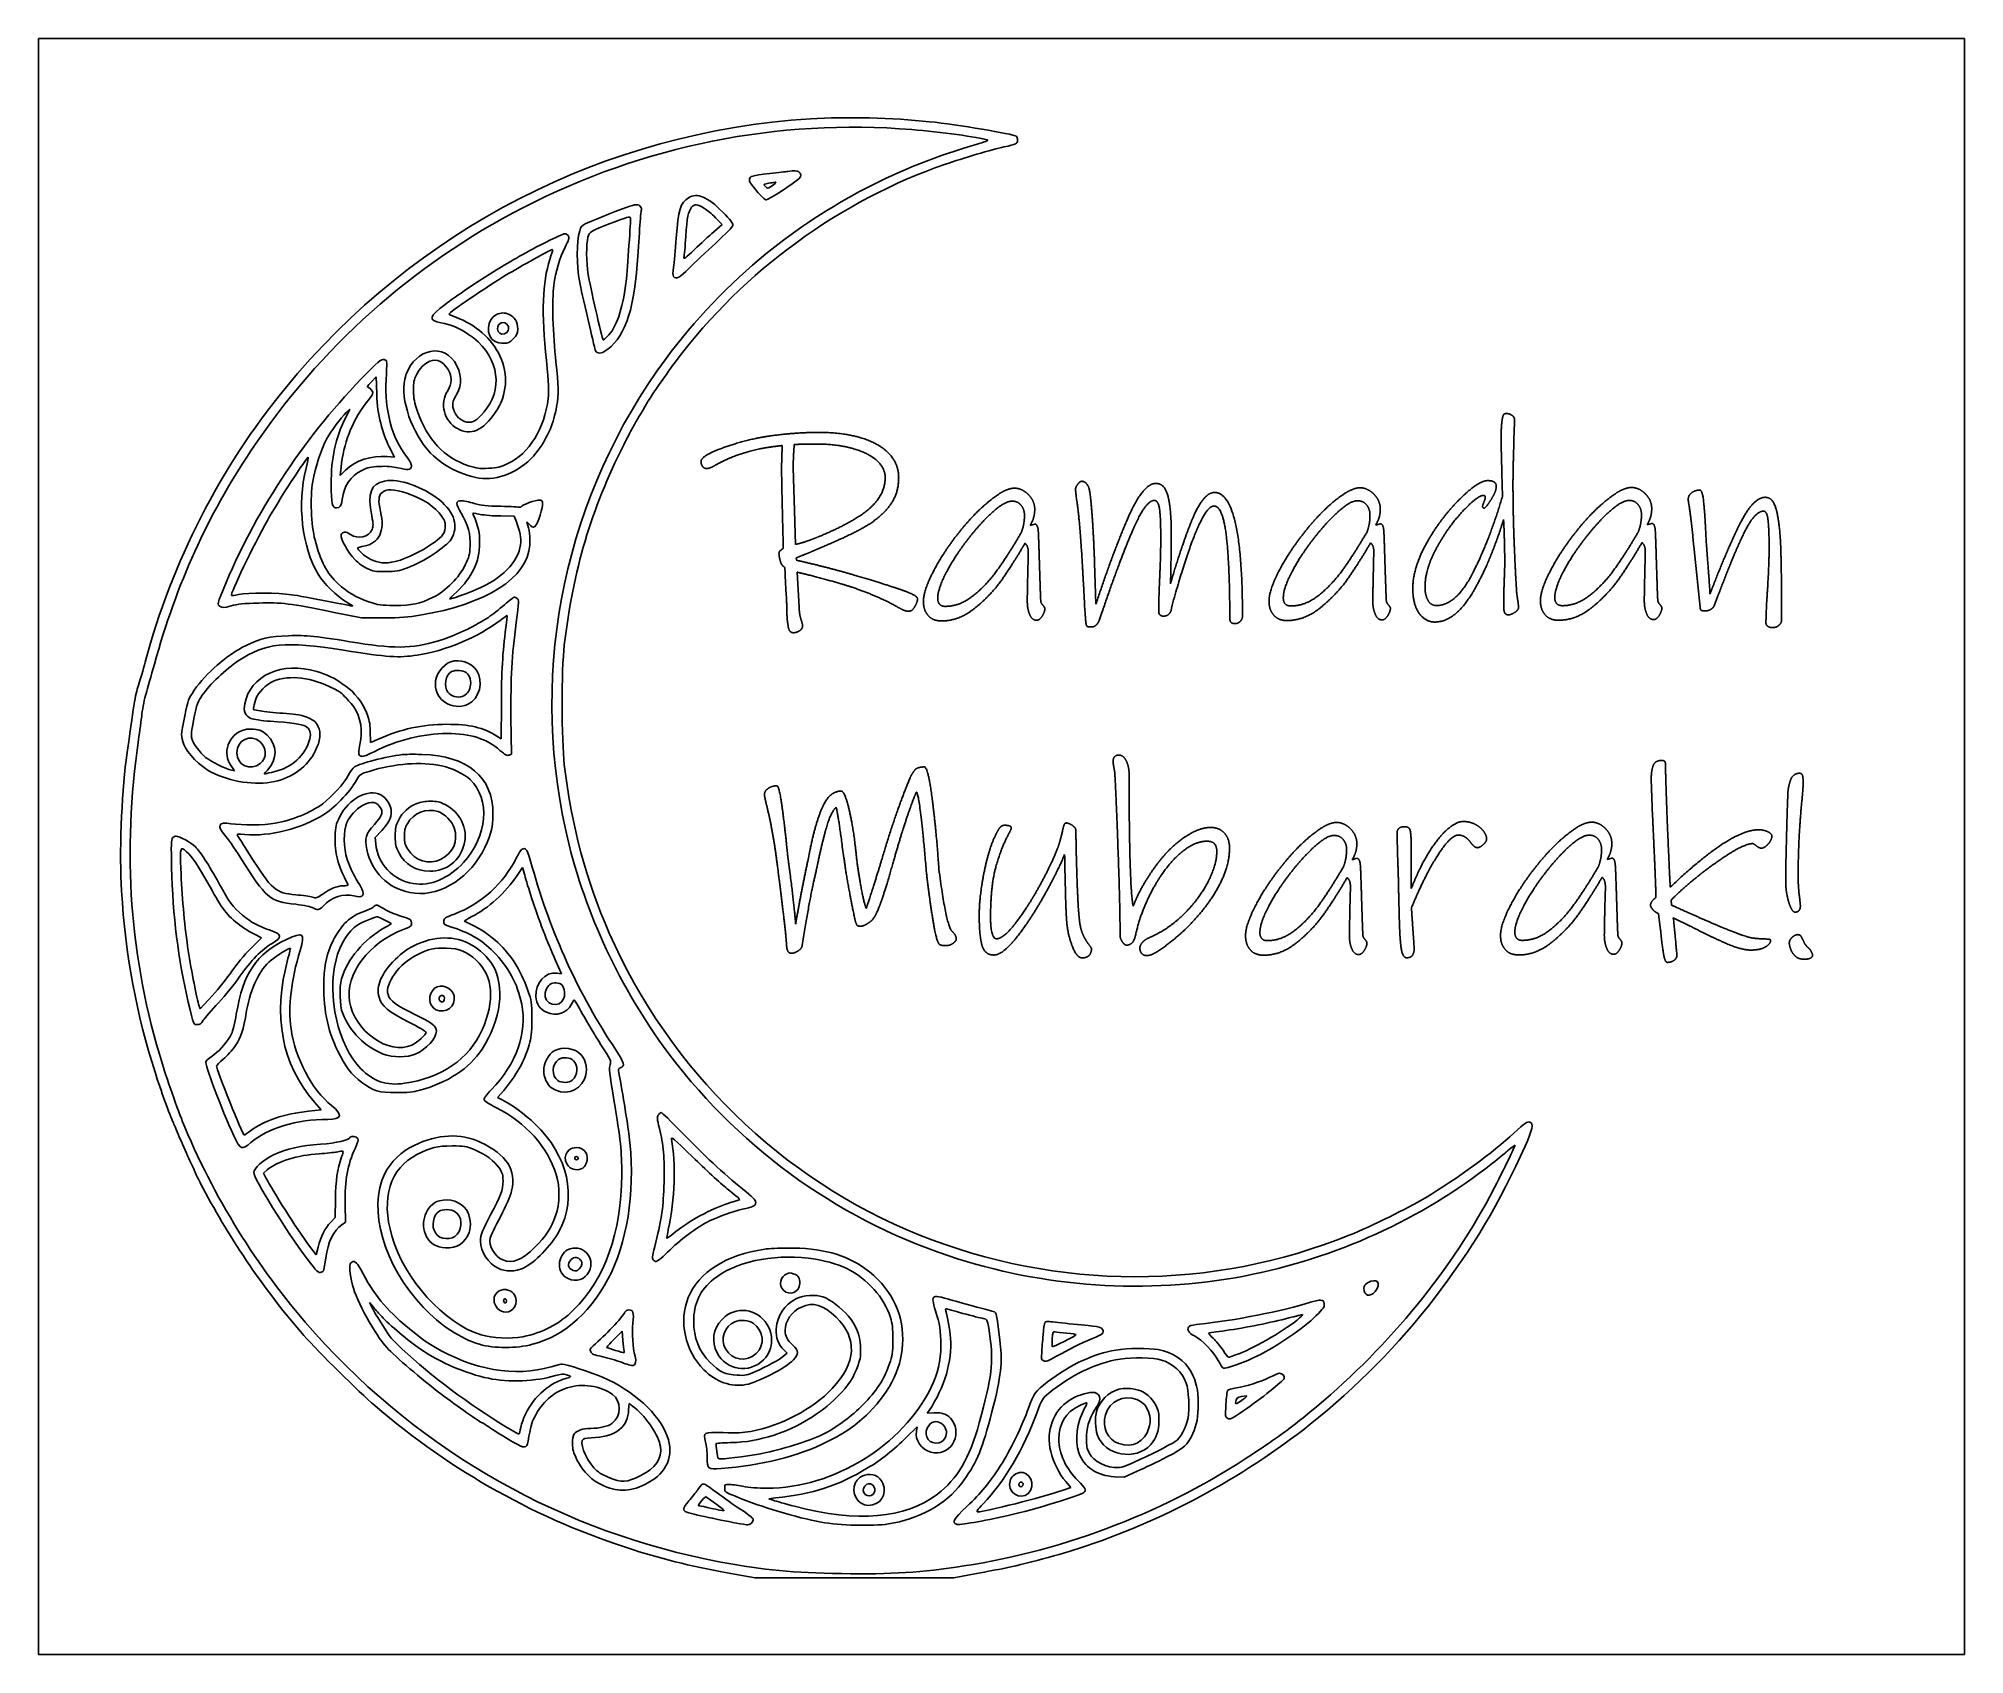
# Model space of a CAD drawing. Header units: centimetres. Extents: x 0 to 28, y 0 to 23.5.
import ezdxf

# ---------------------------------------------------------------- set-up
doc = ezdxf.new("R2010")
doc.units = ezdxf.units.CM
doc.header["$MEASUREMENT"] = 0
doc.layers.add('Crescent FINAL v2_Sketch1', color=7, linetype='Continuous')

msp = doc.modelspace()

# ---------------------------------------------------------------- linework, layer by layer
at = {"layer": 'Crescent FINAL v2_Sketch1'}
for p, q in [((0, 23.5), (0, 0)), ((28, 23.5), (0, 23.5)), ((28, 0), (28, 23.5)), ((9.937, 20.797), (9.817, 20.691)), ((9.842, 20.894), (9.937, 20.797)), ((4.834, 18.502), (4.907, 18.578)), ((4.907, 18.578), (4.917, 18.335)), ((4.525, 18.109), (4.466, 17.989)), ((4.473, 18.059), (4.525, 18.109)), ((21.459, 17.952), (21.451, 17.759)), ((5.177, 17.41), (5.067, 17.42)), ((5.099, 17.562), (5.177, 17.41)), ((4.387, 17.146), (4.399, 17.267)), ((4.465, 17.223), (4.387, 17.146)), ((10.972, 17.26), (10.989, 16.631)), ((21.283, 16.843), (21.275, 17.173)), ((6.723, 16.557), (6.914, 16.555)), ((6.914, 16.555), (6.948, 16.472)), ((10.989, 16.631), (11.005, 16.144)), ((14.417, 16.419), (14.483, 16.439)), ((19.44, 16.425), (19.507, 16.444)), ((23.387, 16.429), (23.454, 16.449)), ((14.386, 15.88), (14.39, 16.03)), ((19.409, 15.886), (19.413, 16.035)), ((23.356, 15.89), (23.36, 16.04)), ((24.123, 15.553), (24.063, 16.119)), ((24.248, 16.135), (24.264, 15.927)), ((11.029, 15.739), (11.057, 15.232)), ((11.858, 15.697), (11.941, 15.673)), ((15.353, 15.874), (15.373, 15.272)), ((16.461, 15.753), (16.458, 15.572)), ((21.312, 15.696), (21.316, 15.916)), ((24.155, 15.231), (24.123, 15.553)), ((24.426, 15.42), (24.367, 15.263)), ((4.276, 15.159), (4.694, 15.076)), ((15.456, 15.139), (15.42, 15.036)), ((16.47, 15.218), (16.47, 15.214)), ((4.694, 15.076), (5.014, 15.076)), ((6.73, 13.809), (6.728, 13.315)), ((6.876, 13.092), (6.869, 13.624)), ((6.728, 13.315), (6.663, 13.356)), ((2.809, 12.909), (2.85, 12.848)), ((6.84, 13.079), (6.876, 13.092)), ((2.85, 12.848), (2.804, 12.858)), ((15.855, 12.804), (15.856, 12.596)), ((23.466, 12.188), (23.446, 12.734)), ((4.896, 11.88), (4.99, 11.982)), ((4.903, 11.787), (4.896, 11.88)), ((10.876, 11.777), (10.888, 11.647)), ((19.956, 11.763), (19.957, 11.138)), ((11.183, 11.537), (11.218, 11.71)), ((11.71, 11.585), (11.686, 11.75)), ((19.1, 11.558), (19.166, 11.578)), ((22.806, 11.562), (22.873, 11.582)), ((6.958, 11.327), (7.037, 11.445)), ((7.037, 11.445), (7.068, 11.332)), ((19.069, 11.019), (19.073, 11.169)), ((22.776, 11.023), (22.779, 11.173)), ((23.735, 10.969), (23.739, 10.899)), ((23.582, 10.533), (23.554, 10.773)), ((24.014, 10.592), (23.767, 10.714)), ((3.241, 10.423), (3.082, 10.264)), ((3.139, 10.474), (3.241, 10.423)), ((19.989, 10.427), (20.001, 10.27)), ((7.517, 10.092), (7.603, 9.9)), ((7.603, 9.9), (7.535, 9.908)), ((2.524, 9.579), (2.348, 9.387)), ((2.348, 9.387), (2.327, 9.459)), ((6.673, 8.099), (6.763, 8.204)), ((4.109, 7.92), (3.925, 7.9)), ((4.012, 8.033), (4.109, 7.92)), ((6.733, 8.071), (6.673, 8.099)), ((21.405, 7.361), (21.466, 7.405)), ((21.466, 7.405), (21.44, 7.344)), ((3.27, 7.001), (3.326, 7.049)), ((3.306, 6.933), (3.27, 7.001)), ((4.317, 6.621), (4.315, 6.355)), ((4.465, 6.286), (4.46, 6.545)), ((4.315, 6.355), (4.248, 6.285)), ((4.41, 6.248), (4.465, 6.286)), ((4.035, 5.811), (3.94, 5.938)), ((4.064, 5.925), (4.035, 5.811)), ((4.814, 5.117), (4.87, 5.051)), ((4.852, 5.043), (4.814, 5.117)), ((8.37, 4.585), (8.484, 4.7)), ((8.484, 4.7), (8.495, 4.572)), ((10.836, 4.429), (10.885, 4.383)), ((10.885, 4.383), (10.841, 4.346)), ((12.921, 3.507), (12.949, 3.548)), ((13.021, 3.514), (12.921, 3.507)), ((12.621, 3.16), (12.772, 3.309)), ((12.772, 3.309), (12.762, 3.25)), ((15.642, 2.585), (15.783, 2.579)), ((15.783, 2.579), (15.972, 2.664)), ((10.616, 2.266), (10.715, 2.277)), ((10.682, 2.243), (10.616, 2.266)), ((15.008, 2.428), (14.896, 2.389)), ((14.934, 2.515), (15.008, 2.428)), ((10.116, 1.168), (10.419, 1.114)), ((13.306, 1.114), (13.536, 1.158)), ((10.419, 1.114), (11.863, 1.114)), ((11.863, 1.114), (13.306, 1.114)), ((0, 0), (28, 0))]:
    msp.add_line(p, q, dxfattribs=at)
for points, degree in [([(11.223, 22.331), (8.242, 22.149), (5.485, 20.733), (3.585, 18.412)], 3), ([(7.04, 21.038), (8.8, 21.946), (10.747, 22.336), (12.698, 22.175)], 3), ([(12.954, 22.29), (12.416, 22.348), (11.743, 22.364), (11.223, 22.331)], 3), ([(12.698, 22.175), (13.105, 22.142), (13.666, 22.065), (13.797, 22.026)], 3), ([(14.217, 22.079), (14.161, 22.113), (13.354, 22.249), (12.954, 22.29)], 3), ([(13.633, 21.96), (12.509, 21.639), (11.481, 21.102), (10.575, 20.368)], 3), ([(13.187, 21.673), (13.428, 21.757), (13.874, 21.888), (14.036, 21.923)], 3), ([(13.797, 22.026), (13.818, 22.021), (13.759, 21.996), (13.633, 21.96)], 3), ([(14.036, 21.923), (14.215, 21.96), (14.233, 21.97), (14.233, 22.021)], 3), ([(14.233, 22.021), (14.233, 22.047), (14.227, 22.074), (14.217, 22.079)], 3), ([(9.271, 18.814), (10.252, 20.12), (11.655, 21.145), (13.187, 21.673)], 3), ([(10.895, 21.567), (10.869, 21.563), (10.751, 21.55), (10.633, 21.536)], 3), ([(11.052, 21.562), (11.021, 21.578), (10.992, 21.58), (10.895, 21.567)], 3), ([(11.056, 21.46), (11.093, 21.493), (11.092, 21.54), (11.052, 21.562)], 3), ([(10.336, 21.455), (10.327, 21.426), (10.35, 21.39), (10.439, 21.285)], 3), ([(10.633, 21.536), (10.359, 21.503), (10.347, 21.499), (10.336, 21.455)], 3), ([(10.439, 21.285), (10.5, 21.211), (10.564, 21.152), (10.578, 21.152)], 3), ([(10.567, 21.349), (10.539, 21.378), (10.541, 21.38), (10.577, 21.388)], 3), ([(10.644, 21.345), (10.598, 21.317), (10.595, 21.317), (10.567, 21.349)], 3), ([(10.577, 21.388), (10.598, 21.393), (10.639, 21.399), (10.665, 21.403)], 3), ([(10.578, 21.152), (10.605, 21.152), (10.984, 21.396), (11.056, 21.46)], 3), ([(10.71, 21.394), (10.7, 21.383), (10.67, 21.36), (10.644, 21.345)], 3), ([(10.665, 21.403), (10.693, 21.406), (10.718, 21.411), (10.721, 21.413)], 3), ([(10.721, 21.413), (10.724, 21.413), (10.719, 21.404), (10.71, 21.394)], 3), ([(3.087, 17.502), (4.092, 19.009), (5.439, 20.213), (7.04, 21.038)], 3), ([(8.557, 21.048), (8.352, 20.973), (8.003, 20.833), (7.947, 20.806)], 3), ([(8.754, 21.053), (8.733, 21.094), (8.677, 21.094), (8.557, 21.048)], 3), ([(8.739, 20.733), (8.749, 20.878), (8.761, 21.001), (8.764, 21.007)], 3), ([(8.764, 21.007), (8.769, 21.014), (8.764, 21.035), (8.754, 21.053)], 3), ([(9.448, 21.184), (9.333, 21.116), (9.302, 21.011), (9.271, 20.6)], 3), ([(9.41, 20.619), (9.428, 20.907), (9.443, 20.978), (9.494, 21.045)], 3), ([(9.948, 20.975), (9.727, 21.199), (9.576, 21.263), (9.448, 21.184)], 3), ([(9.494, 21.045), (9.535, 21.096), (9.573, 21.093), (9.681, 21.029)], 3), ([(9.681, 21.029), (9.717, 21.007), (9.789, 20.947), (9.842, 20.894)], 3), ([(7.947, 20.806), (7.9, 20.781), (7.882, 20.76), (7.868, 20.705)], 3), ([(7.988, 20.61), (8.01, 20.692), (8.013, 20.694), (8.402, 20.842)], 3), ([(8.402, 20.842), (8.589, 20.914), (8.607, 20.917), (8.607, 20.878)], 3), ([(8.607, 20.878), (8.607, 20.788), (8.554, 20.056), (8.539, 19.939)], 3), ([(8.703, 20.217), (8.713, 20.356), (8.73, 20.589), (8.739, 20.733)], 3), ([(9.845, 20.525), (9.991, 20.658), (10.093, 20.763), (10.096, 20.784)], 3), ([(10.096, 20.784), (10.099, 20.81), (10.06, 20.861), (9.948, 20.975)], 3), ([(7.388, 20.545), (7.134, 20.415), (6.837, 20.249), (6.658, 20.136)], 3), ([(7.65, 20.66), (7.631, 20.66), (7.512, 20.607), (7.388, 20.545)], 3), ([(7.491, 19.908), (7.517, 20.112), (7.575, 20.304), (7.655, 20.464)], 3), ([(7.704, 20.627), (7.695, 20.645), (7.67, 20.66), (7.65, 20.66)], 3), ([(7.655, 20.464), (7.709, 20.569), (7.718, 20.6), (7.704, 20.627)], 3), ([(7.868, 20.705), (7.821, 20.53), (7.821, 20.222), (7.868, 19.954)], 3), ([(7.991, 20.067), (7.962, 20.253), (7.962, 20.507), (7.988, 20.61)], 3), ([(9.271, 20.6), (9.258, 20.43), (9.24, 20.238), (9.232, 20.176)], 3), ([(9.384, 20.315), (9.389, 20.338), (9.401, 20.474), (9.41, 20.619)], 3), ([(9.46, 20.161), (9.537, 20.238), (9.711, 20.402), (9.845, 20.525)], 3), ([(9.817, 20.691), (9.752, 20.633), (9.625, 20.515), (9.537, 20.43)], 3), ([(6.801, 20.061), (7.01, 20.187), (7.444, 20.428), (7.463, 20.43)], 3), ([(7.434, 20.287), (7.325, 19.956), (7.309, 19.511), (7.383, 18.817)], 3), ([(7.475, 20.422), (7.475, 20.418), (7.457, 20.358), (7.434, 20.287)], 3), ([(7.463, 20.43), (7.47, 20.43), (7.475, 20.427), (7.475, 20.422)], 3), ([(8.224, 18.947), (8.508, 19.122), (8.654, 19.511), (8.703, 20.217)], 3), ([(10.575, 20.368), (10.057, 19.946), (9.52, 19.385), (9.123, 18.847)], 3), ([(9.232, 20.176), (9.22, 20.097), (9.22, 20.056), (9.233, 20.041)], 3), ([(9.233, 20.041), (9.271, 19.994), (9.322, 20.02), (9.46, 20.161)], 3), ([(9.537, 20.43), (9.412, 20.312), (9.378, 20.284), (9.384, 20.315)], 3), ([(6.658, 20.136), (6.376, 19.957), (6.072, 19.754), (5.91, 19.633)], 3), ([(5.966, 19.493), (5.967, 19.516), (6.53, 19.898), (6.801, 20.061)], 3), ([(7.522, 18.799), (7.478, 19.185), (7.463, 19.708), (7.491, 19.908)], 3), ([(7.868, 19.954), (7.878, 19.895), (7.931, 19.659), (7.985, 19.429)], 3), ([(8.208, 19.119), (8.193, 19.137), (8.013, 19.926), (7.991, 20.067)], 3), ([(8.539, 19.939), (8.493, 19.562), (8.398, 19.291), (8.269, 19.165)], 3), ([(5.91, 19.633), (5.675, 19.457), (5.662, 19.403), (5.851, 19.367)], 3), ([(5.851, 19.367), (5.992, 19.341), (6.121, 19.285), (6.253, 19.198)], 3), ([(6.069, 19.446), (6.011, 19.467), (5.966, 19.487), (5.966, 19.493)], 3), ([(6.709, 18.883), (6.595, 19.129), (6.349, 19.344), (6.069, 19.446)], 3), ([(6.659, 19.487), (6.512, 19.423), (6.497, 19.165), (6.638, 19.093)], 3), ([(6.843, 19.488), (6.773, 19.516), (6.727, 19.516), (6.659, 19.487)], 3), ([(6.674, 19.278), (6.664, 19.367), (6.776, 19.403), (6.823, 19.328)], 3), ([(6.823, 19.328), (6.85, 19.287), (6.823, 19.218), (6.774, 19.206)], 3), ([(6.966, 19.275), (6.966, 19.375), (6.92, 19.455), (6.843, 19.488)], 3), ([(7.985, 19.429), (8.039, 19.2), (8.088, 18.995), (8.092, 18.975)], 3), ([(6.253, 19.198), (6.658, 18.926), (6.771, 18.466), (6.518, 18.122)], 3), ([(6.638, 19.093), (6.664, 19.08), (6.72, 19.068), (6.763, 19.068)], 3), ([(6.774, 19.206), (6.717, 19.191), (6.681, 19.218), (6.674, 19.278)], 3), ([(6.763, 19.068), (6.83, 19.068), (6.846, 19.077), (6.902, 19.132)], 3), ([(6.902, 19.132), (6.96, 19.188), (6.966, 19.205), (6.966, 19.275)], 3), ([(8.269, 19.165), (8.238, 19.136), (8.211, 19.114), (8.208, 19.119)], 3), ([(5.044, 18.824), (4.998, 18.853), (4.967, 18.832), (4.768, 18.63)], 3), ([(5.053, 18.535), (5.068, 18.809), (5.068, 18.809), (5.044, 18.824)], 3), ([(6.046, 18.801), (5.841, 19.098), (5.419, 18.949), (5.326, 18.545)], 3), ([(5.498, 18.619), (5.555, 18.732), (5.672, 18.822), (5.76, 18.822)], 3), ([(5.76, 18.822), (5.879, 18.822), (5.998, 18.675), (5.998, 18.53)], 3), ([(6.08, 18.327), (6.167, 18.46), (6.154, 18.642), (6.046, 18.801)], 3), ([(6.645, 18.064), (6.812, 18.319), (6.835, 18.609), (6.709, 18.883)], 3), ([(7.383, 18.817), (7.419, 18.471), (7.422, 18.388), (7.409, 18.263)], 3), ([(9.123, 18.847), (7.662, 16.87), (7.134, 14.377), (7.665, 11.982)], 3), ([(7.532, 18.15), (7.565, 18.335), (7.563, 18.45), (7.522, 18.799)], 3), ([(8.092, 18.975), (8.101, 18.924), (8.165, 18.911), (8.224, 18.947)], 3), ([(8.854, 18.214), (8.904, 18.299), (9.143, 18.643), (9.271, 18.814)], 3), ([(4.768, 18.63), (3.902, 17.746), (3.192, 16.688), (2.729, 15.591)], 3), ([(4.789, 18.429), (4.77, 18.429), (4.783, 18.452), (4.834, 18.502)], 3), ([(5.35, 17.42), (5.136, 17.695), (5.031, 18.092), (5.053, 18.535)], 3), ([(5.326, 18.545), (5.257, 18.25), (5.429, 17.758), (5.701, 17.472)], 3), ([(5.452, 18.379), (5.45, 18.506), (5.455, 18.532), (5.498, 18.619)], 3), ([(5.998, 18.53), (5.998, 18.476), (5.985, 18.435), (5.949, 18.378)], 3), ([(3.585, 18.412), (2.637, 17.254), (1.94, 15.888), (1.551, 14.433)], 3), ([(4.75, 18.183), (4.802, 18.25), (4.85, 18.315), (4.857, 18.327)], 3), ([(4.857, 18.327), (4.873, 18.355), (4.824, 18.429), (4.789, 18.429)], 3), ([(4.917, 18.335), (4.926, 18.146), (4.937, 18.05), (4.975, 17.904)], 3), ([(5.51, 18.074), (5.464, 18.209), (5.452, 18.263), (5.452, 18.379)], 3), ([(5.949, 18.378), (5.829, 18.192), (5.895, 17.936), (6.089, 17.827)], 3), ([(6.044, 18.079), (6.007, 18.166), (6.015, 18.225), (6.08, 18.327)], 3), ([(7.409, 18.263), (7.36, 17.831), (7.132, 17.464), (6.825, 17.318)], 3), ([(8.508, 17.592), (8.602, 17.781), (8.664, 17.889), (8.854, 18.214)], 3), ([(4.187, 17.674), (4.253, 17.795), (4.396, 17.986), (4.473, 18.059)], 3), ([(4.466, 17.989), (4.317, 17.692), (4.253, 17.398), (4.255, 17.018)], 3), ([(4.399, 17.267), (4.432, 17.603), (4.556, 17.927), (4.75, 18.183)], 3), ([(6.249, 17.288), (5.9, 17.403), (5.649, 17.669), (5.51, 18.074)], 3), ([(6.258, 17.92), (6.171, 17.92), (6.087, 17.982), (6.044, 18.079)], 3), ([(6.089, 17.827), (6.282, 17.718), (6.466, 17.797), (6.645, 18.064)], 3), ([(6.518, 18.122), (6.408, 17.974), (6.338, 17.92), (6.258, 17.92)], 3), ([(7.266, 17.513), (7.409, 17.713), (7.489, 17.907), (7.532, 18.15)], 3), ([(21.263, 17.637), (21.262, 17.873), (21.282, 17.975)], 2), ([(21.282, 17.975), (21.29, 18.015), (21.3, 18.03)], 2), ([(21.3, 18.03), (21.309, 18.046), (21.341, 18.046)], 2), ([(21.341, 18.046), (21.38, 18.046), (21.42, 18.021)], 2), ([(21.42, 18.021), (21.459, 17.995), (21.459, 17.952)], 2), ([(3.987, 17.059), (4.02, 17.257), (4.109, 17.528), (4.187, 17.674)], 3), ([(4.975, 17.904), (5.004, 17.781), (5.049, 17.661), (5.099, 17.562)], 3), ([(9.883, 17.522), (10.135, 17.621), (10.429, 17.684)], 2), ([(10.429, 17.684), (10.594, 17.72), (10.85, 17.746)], 2), ([(10.85, 17.746), (11.105, 17.771), (11.325, 17.772)], 2), ([(11.325, 17.772), (11.703, 17.772), (11.968, 17.69)], 2), ([(11.968, 17.69), (12.234, 17.608), (12.369, 17.458)], 2), ([(21.451, 17.759), (21.451, 17.681), (21.444, 17.451)], 2), ([(1.684, 14.401), (2.015, 15.587), (2.45, 16.547), (3.087, 17.502)], 3), ([(3.328, 16.493), (3.484, 16.77), (3.897, 17.412), (3.922, 17.412)], 3), ([(3.922, 17.412), (3.925, 17.412), (3.91, 17.339), (3.889, 17.252)], 3), ([(5.067, 17.42), (4.847, 17.441), (4.602, 17.361), (4.465, 17.223)], 3), ([(5.421, 17.28), (5.424, 17.31), (5.403, 17.351), (5.35, 17.42)], 3), ([(5.701, 17.472), (5.9, 17.262), (6.253, 17.1), (6.507, 17.1)], 3), ([(6.507, 17.1), (6.786, 17.1), (7.091, 17.267), (7.266, 17.513)], 3), ([(7.644, 14.68), (7.77, 15.765), (8.036, 16.657), (8.508, 17.592)], 3), ([(9.632, 17.349), (9.632, 17.424), (9.883, 17.522)], 2), ([(10.097, 17.418), (9.966, 17.365), (9.844, 17.298)], 2), ([(10.481, 17.531), (10.229, 17.472), (10.097, 17.418)], 2), ([(10.669, 17.563), (10.551, 17.547), (10.481, 17.531)], 2), ([(10.811, 17.582), (10.787, 17.578), (10.669, 17.563)], 2), ([(10.803, 17.209), (10.803, 17.335), (10.807, 17.441)], 2), ([(10.807, 17.441), (10.811, 17.547), (10.811, 17.582)], 2), ([(10.978, 17.465), (10.972, 17.362), (10.972, 17.26)], 2), ([(10.988, 17.594), (10.984, 17.567), (10.978, 17.465)], 2), ([(11.294, 17.603), (11.05, 17.602), (10.988, 17.594)], 2), ([(11.85, 17.534), (11.62, 17.603), (11.294, 17.603)], 2), ([(12.195, 17.356), (12.081, 17.466), (11.85, 17.534)], 2), ([(12.369, 17.458), (12.505, 17.309), (12.505, 17.117)], 2), ([(21.275, 17.173), (21.263, 17.61), (21.263, 17.637)], 2), ([(21.444, 17.451), (21.436, 17.221), (21.436, 16.989)], 2), ([(3.889, 17.252), (3.759, 16.721), (3.83, 16.109), (4.064, 15.709)], 3), ([(4.415, 16.796), (4.445, 17.006), (4.532, 17.136), (4.698, 17.218)], 3), ([(4.698, 17.218), (4.791, 17.264), (4.827, 17.272), (4.958, 17.277)], 3), ([(4.958, 17.277), (5.067, 17.282), (5.145, 17.275), (5.226, 17.256)], 3), ([(5.226, 17.256), (5.37, 17.221), (5.414, 17.226), (5.421, 17.28)], 3), ([(6.543, 17.251), (6.408, 17.244), (6.372, 17.249), (6.249, 17.288)], 3), ([(6.825, 17.318), (6.712, 17.264), (6.679, 17.256), (6.543, 17.251)], 3), ([(9.655, 17.276), (9.632, 17.306), (9.632, 17.349)], 2), ([(9.71, 17.247), (9.679, 17.247), (9.655, 17.276)], 2), ([(9.775, 17.261), (9.742, 17.247), (9.71, 17.247)], 2), ([(9.844, 17.298), (9.809, 17.275), (9.775, 17.261)], 2), ([(10.828, 16.085), (10.803, 17.067), (10.803, 17.209)], 2), ([(12.064, 16.65), (12.309, 16.853), (12.309, 17.116)], 2), ([(12.309, 17.116), (12.309, 17.246), (12.195, 17.356)], 2), ([(12.505, 17.117), (12.506, 16.869), (12.364, 16.692)], 2), ([(4.02, 16.206), (3.963, 16.427), (3.948, 16.816), (3.987, 17.059)], 3), ([(4.255, 17.018), (4.255, 16.736), (4.269, 16.673), (4.332, 16.673)], 3), ([(5.032, 17.065), (4.83, 17.026), (4.781, 16.893), (4.845, 16.559)], 3), ([(4.973, 16.624), (4.937, 16.785), (4.942, 16.849), (4.99, 16.895)], 3), ([(4.99, 16.895), (5.047, 16.952), (5.172, 16.951), (5.357, 16.888)], 3), ([(5.828, 16.79), (5.588, 16.983), (5.239, 17.105), (5.032, 17.065)], 3), ([(5.357, 16.888), (5.59, 16.809), (5.77, 16.688), (5.864, 16.55)], 3), ([(13.807, 16.76), (13.952, 16.878), (14.039, 16.92)], 2), ([(14.039, 16.92), (14.125, 16.961), (14.192, 16.961)], 2), ([(14.192, 16.961), (14.255, 16.961), (14.322, 16.922)], 2), ([(14.322, 16.922), (14.389, 16.883), (14.436, 16.812)], 2), ([(14.436, 16.812), (14.483, 16.741), (14.483, 16.651)], 2), ([(15.076, 16.942), (15.076, 16.974), (15.108, 17.017)], 2), ([(15.108, 16.681), (15.076, 16.915), (15.076, 16.942)], 2), ([(15.108, 17.017), (15.139, 17.06), (15.167, 17.061)], 2), ([(15.167, 17.061), (15.23, 17.061), (15.269, 16.97)], 2), ([(15.269, 16.97), (15.289, 16.927), (15.313, 16.624)], 2), ([(15.82, 16.485), (16.051, 17.03), (16.244, 17.03)], 2), ([(16.244, 17.03), (16.373, 17.03), (16.421, 16.842)], 2), ([(16.421, 16.842), (16.468, 16.653), (16.469, 16.295)], 2), ([(16.777, 16.516), (16.936, 16.897), (17.097, 16.898)], 2), ([(17.097, 16.898), (17.502, 16.898), (17.504, 15.106)], 2), ([(18.831, 16.766), (18.976, 16.884), (19.062, 16.925)], 2), ([(19.062, 16.925), (19.149, 16.967), (19.216, 16.967)], 2), ([(19.216, 16.967), (19.278, 16.967), (19.345, 16.928)], 2), ([(19.345, 16.928), (19.412, 16.888), (19.459, 16.818)], 2), ([(19.459, 16.818), (19.507, 16.747), (19.507, 16.657)], 2), ([(20.189, 16.178), (20.399, 16.544), (20.668, 16.807)], 2), ([(20.668, 16.807), (20.937, 17.071), (21.067, 17.071)], 2), ([(21.004, 16.855), (20.922, 16.855), (20.708, 16.628)], 2), ([(20.858, 15.74), (21.103, 16.226), (21.283, 16.843)], 2), ([(21.028, 16.847), (21.024, 16.855), (21.004, 16.855)], 2), ([(21.012, 16.756), (21.032, 16.804), (21.032, 16.819)], 2), ([(21.032, 16.819), (21.032, 16.839), (21.028, 16.847)], 2), ([(21.067, 17.071), (21.193, 17.071), (21.193, 16.989)], 2), ([(21.155, 16.861), (21.118, 16.788), (21.073, 16.729)], 2), ([(21.193, 16.989), (21.193, 16.934), (21.155, 16.861)], 2), ([(21.436, 16.989), (21.437, 16.541), (21.457, 16.075)], 2), ([(22.777, 16.77), (22.922, 16.888), (23.009, 16.93)], 2), ([(23.009, 16.93), (23.095, 16.971), (23.162, 16.971)], 2), ([(23.162, 16.971), (23.225, 16.971), (23.292, 16.932)], 2), ([(23.292, 16.932), (23.359, 16.893), (23.406, 16.822)], 2), ([(23.406, 16.822), (23.453, 16.751), (23.453, 16.661)], 2), ([(23.984, 16.799), (23.984, 16.858), (24.035, 16.895)], 2), ([(24.035, 16.895), (24.086, 16.933), (24.153, 16.933)], 2), ([(24.153, 16.933), (24.192, 16.933), (24.21, 16.744)], 2), ([(24.745, 16.46), (24.931, 16.828), (25.104, 16.828)], 2), ([(25.104, 16.828), (25.226, 16.828), (25.271, 16.622)], 2), ([(4.332, 16.673), (4.384, 16.673), (4.401, 16.698), (4.415, 16.796)], 3), ([(4.73, 16.117), (4.955, 16.16), (5.037, 16.332), (4.973, 16.624)], 3), ([(4.845, 16.559), (4.868, 16.435), (4.868, 16.408), (4.85, 16.362)], 3), ([(5.998, 16.219), (6.113, 16.404), (6.052, 16.608), (5.828, 16.79)], 3), ([(5.864, 16.55), (5.913, 16.478), (5.918, 16.458), (5.911, 16.39)], 3), ([(6.146, 16.778), (6.062, 16.78), (6.062, 16.732), (6.146, 16.596)], 3), ([(6.335, 16.739), (6.262, 16.76), (6.177, 16.778), (6.146, 16.778)], 3), ([(6.146, 16.596), (6.246, 16.431), (6.282, 16.293), (6.274, 16.119)], 3), ([(6.32, 16.577), (6.308, 16.603), (6.317, 16.603), (6.42, 16.58)], 3), ([(6.413, 16.162), (6.415, 16.316), (6.397, 16.393), (6.32, 16.577)], 3), ([(6.723, 16.698), (6.512, 16.701), (6.443, 16.708), (6.335, 16.739)], 3), ([(6.42, 16.58), (6.481, 16.567), (6.618, 16.557), (6.723, 16.557)], 3), ([(6.996, 16.683), (6.988, 16.688), (6.864, 16.695), (6.723, 16.698)], 3), ([(7.02, 16.696), (7.015, 16.683), (7.006, 16.678), (6.996, 16.683)], 3), ([(7.284, 16.788), (7.23, 16.788), (7.029, 16.718), (7.02, 16.696)], 3), ([(7.132, 16.437), (7.201, 16.358), (7.235, 16.385), (7.293, 16.57)], 3), ([(7.293, 16.57), (7.344, 16.734), (7.34, 16.788), (7.284, 16.788)], 3), ([(11.319, 16.246), (11.818, 16.448), (12.064, 16.65)], 2), ([(12.364, 16.692), (12.223, 16.515), (11.989, 16.385)], 2), ([(13.367, 16.298), (13.587, 16.579), (13.807, 16.76)], 2), ([(13.901, 16.639), (13.725, 16.489), (13.528, 16.239)], 2), ([(14.153, 16.772), (14.055, 16.772), (13.901, 16.639)], 2), ([(14.285, 16.712), (14.235, 16.773), (14.153, 16.772)], 2), ([(14.334, 16.568), (14.334, 16.651), (14.285, 16.712)], 2), ([(14.287, 16.313), (14.334, 16.431), (14.334, 16.568)], 2), ([(14.483, 16.651), (14.483, 16.529), (14.417, 16.419)], 2), ([(15.18, 15.783), (15.14, 16.447), (15.108, 16.681)], 2), ([(15.313, 16.624), (15.337, 16.322), (15.353, 15.874)], 2), ([(16.22, 16.783), (16.087, 16.782), (15.883, 16.293)], 2), ([(16.297, 16.659), (16.279, 16.783), (16.22, 16.783)], 2), ([(16.315, 16.24), (16.315, 16.535), (16.297, 16.659)], 2), ([(17.089, 16.701), (16.877, 16.701), (16.47, 15.218)], 2), ([(17.267, 16.279), (17.215, 16.701), (17.089, 16.701)], 2), ([(18.391, 16.303), (18.611, 16.585), (18.831, 16.766)], 2), ([(18.925, 16.644), (18.748, 16.495), (18.552, 16.245)], 2), ([(19.176, 16.778), (19.078, 16.778), (18.925, 16.644)], 2), ([(19.308, 16.717), (19.259, 16.778), (19.176, 16.778)], 2), ([(19.357, 16.574), (19.357, 16.656), (19.308, 16.717)], 2), ([(19.311, 16.318), (19.358, 16.436), (19.357, 16.574)], 2), ([(19.507, 16.657), (19.507, 16.535), (19.44, 16.425)], 2), ([(20.708, 16.628), (20.494, 16.402), (20.325, 16.091)], 2), ([(20.993, 16.69), (20.993, 16.709), (21.012, 16.756)], 2), ([(21.002, 16.676), (20.993, 16.682), (20.993, 16.69)], 2), ([(21.02, 16.67), (21.012, 16.67), (21.002, 16.676)], 2), ([(21.073, 16.729), (21.028, 16.67), (21.02, 16.67)], 2), ([(22.337, 16.308), (22.557, 16.589), (22.777, 16.77)], 2), ([(22.872, 16.649), (22.695, 16.499), (22.499, 16.249)], 2), ([(23.123, 16.782), (23.025, 16.782), (22.872, 16.649)], 2), ([(23.255, 16.722), (23.206, 16.783), (23.123, 16.782)], 2), ([(23.304, 16.578), (23.304, 16.661), (23.255, 16.722)], 2), ([(23.257, 16.323), (23.304, 16.441), (23.304, 16.578)], 2), ([(23.453, 16.661), (23.453, 16.539), (23.387, 16.429)], 2), ([(23.996, 16.709), (23.984, 16.768), (23.984, 16.799)], 2), ([(24.063, 16.119), (24.035, 16.457), (23.996, 16.709)], 2), ([(24.21, 16.744), (24.228, 16.556), (24.248, 16.135)], 2), ([(25.081, 16.627), (24.947, 16.627), (24.788, 16.295)], 2), ([(25.146, 16.48), (25.132, 16.627), (25.081, 16.627)], 2), ([(25.271, 16.622), (25.317, 16.415), (25.329, 16.093)], 2), ([(2.804, 15.4), (2.785, 15.42), (3.124, 16.127), (3.328, 16.493)], 3), ([(4.399, 16.28), (4.384, 16.23), (4.499, 16.025), (4.599, 15.924)], 3), ([(4.537, 16.289), (4.468, 16.335), (4.415, 16.332), (4.399, 16.28)], 3), ([(4.85, 16.362), (4.802, 16.247), (4.648, 16.212), (4.537, 16.289)], 3), ([(5.857, 16.26), (5.734, 16.13), (5.378, 15.937), (5.185, 15.893)], 3), ([(5.911, 16.39), (5.906, 16.332), (5.892, 16.298), (5.857, 16.26)], 3), ([(6.948, 16.472), (6.999, 16.344), (7.019, 16.232), (7.007, 16.139)], 3), ([(7.104, 16.452), (7.094, 16.475), (7.102, 16.472), (7.132, 16.437)], 3), ([(7.142, 16.134), (7.15, 16.245), (7.135, 16.367), (7.104, 16.452)], 3), ([(11.144, 16.181), (11.249, 16.215), (11.319, 16.246)], 2), ([(11.989, 16.385), (11.756, 16.255), (11.355, 16.089)], 2), ([(13.006, 15.743), (13.147, 16.017), (13.367, 16.298)], 2), ([(13.944, 15.776), (14.099, 15.994), (14.287, 16.313)], 2), ([(14.483, 16.439), (14.527, 16.439), (14.535, 16.333)], 2), ([(14.535, 16.333), (14.539, 16.27), (14.545, 16.077)], 2), ([(15.373, 15.272), (15.589, 15.941), (15.82, 16.485)], 2), ([(15.883, 16.293), (15.679, 15.803), (15.456, 15.139)], 2), ([(16.3, 15.658), (16.316, 16.028), (16.315, 16.24)], 2), ([(16.458, 15.572), (16.618, 16.134), (16.777, 16.516)], 2), ([(16.469, 16.295), (16.469, 16.107), (16.461, 15.753)], 2), ([(17.319, 15.062), (17.318, 15.856), (17.267, 16.279)], 2), ([(18.03, 15.749), (18.171, 16.022), (18.391, 16.303)], 2), ([(18.552, 16.245), (18.356, 15.995), (18.226, 15.751)], 2), ([(18.967, 15.781), (19.122, 16), (19.311, 16.318)], 2), ([(19.507, 16.444), (19.55, 16.444), (19.558, 16.338)], 2), ([(19.558, 16.338), (19.562, 16.275), (19.568, 16.083)], 2), ([(21.299, 16.505), (21.1, 15.86), (20.847, 15.438)], 2), ([(21.311, 16.205), (21.307, 16.383), (21.299, 16.505)], 2), ([(21.976, 15.753), (22.118, 16.027), (22.337, 16.308)], 2), ([(22.499, 16.249), (22.302, 15.999), (22.173, 15.755)], 2), ([(22.914, 15.786), (23.069, 16.004), (23.257, 16.323)], 2), ([(23.454, 16.449), (23.497, 16.449), (23.505, 16.343)], 2), ([(23.505, 16.343), (23.509, 16.28), (23.515, 16.087)], 2), ([(24.347, 15.542), (24.558, 16.092), (24.745, 16.46)], 2), ([(24.788, 16.295), (24.629, 15.963), (24.426, 15.42)], 2), ([(25.16, 16.101), (25.16, 16.333), (25.146, 16.48)], 2), ([(4.358, 15.569), (4.194, 15.72), (4.1, 15.897), (4.02, 16.206)], 3), ([(4.822, 15.929), (4.742, 15.966), (4.625, 16.076), (4.643, 16.094)], 3), ([(4.643, 16.094), (4.648, 16.099), (4.688, 16.109), (4.73, 16.117)], 3), ([(5.362, 15.802), (5.598, 15.891), (5.931, 16.109), (5.998, 16.219)], 3), ([(5.546, 15.113), (6.518, 15.277), (7.106, 15.653), (7.142, 16.134)], 3), ([(6.075, 15.448), (6.303, 15.664), (6.412, 15.891), (6.413, 16.162)], 3), ([(6.274, 16.119), (6.269, 15.996), (6.259, 15.958), (6.205, 15.845)], 3), ([(7.007, 16.139), (6.976, 15.886), (6.737, 15.642), (6.364, 15.486)], 3), ([(10.765, 16.006), (10.765, 16.034), (10.781, 16.049)], 2), ([(10.773, 15.947), (10.765, 15.986), (10.765, 16.006)], 2), ([(10.781, 16.049), (10.797, 16.065), (10.828, 16.085)], 2), ([(11.005, 16.144), (11.04, 16.148), (11.144, 16.181)], 2), ([(11.153, 16.003), (11.052, 15.963), (11.017, 15.947)], 2), ([(11.355, 16.089), (11.253, 16.042), (11.153, 16.003)], 2), ([(13.528, 16.239), (13.332, 15.989), (13.203, 15.745)], 2), ([(14.342, 16.159), (14.166, 15.861), (14.013, 15.64)], 2), ([(14.39, 16.03), (14.389, 16.12), (14.342, 16.159)], 2), ([(14.545, 16.077), (14.551, 15.885), (14.555, 15.759)], 2), ([(19.366, 16.165), (19.189, 15.866), (19.036, 15.646)], 2), ([(19.413, 16.035), (19.413, 16.126), (19.366, 16.165)], 2), ([(19.568, 16.083), (19.574, 15.89), (19.578, 15.764)], 2), ([(19.98, 15.501), (19.979, 15.812), (20.189, 16.178)], 2), ([(20.325, 16.091), (20.156, 15.781), (20.157, 15.513)], 2), ([(21.316, 15.916), (21.316, 16.026), (21.311, 16.205)], 2), ([(21.457, 16.075), (21.477, 15.609), (21.489, 15.464)], 2), ([(23.312, 16.169), (23.136, 15.87), (22.983, 15.65)], 2), ([(23.36, 16.04), (23.36, 16.13), (23.312, 16.169)], 2), ([(23.515, 16.087), (23.521, 15.895), (23.525, 15.769)], 2), ([(25.137, 15.499), (25.16, 15.861), (25.16, 16.101)], 2), ([(25.329, 16.093), (25.341, 15.735), (25.342, 15.047)], 2), ([(4.064, 15.709), (4.14, 15.584), (4.343, 15.382), (4.473, 15.309)], 3), ([(4.599, 15.924), (4.648, 15.873), (4.724, 15.817), (4.78, 15.791)], 3), ([(4.78, 15.791), (4.865, 15.751), (4.893, 15.747), (5.047, 15.748)], 3), ([(5.185, 15.893), (5.037, 15.86), (4.942, 15.87), (4.822, 15.929)], 3), ([(5.047, 15.748), (5.199, 15.748), (5.236, 15.755), (5.362, 15.802)], 3), ([(6.205, 15.845), (6.118, 15.666), (5.915, 15.461), (5.736, 15.374)], 3), ([(10.793, 15.872), (10.781, 15.908), (10.773, 15.947)], 2), ([(10.823, 15.829), (10.805, 15.845), (10.793, 15.872)], 2), ([(10.852, 15.802), (10.84, 15.814), (10.823, 15.829)], 2), ([(10.856, 15.666), (10.852, 15.743), (10.852, 15.802)], 2), ([(11.017, 15.947), (11.017, 15.924), (11.021, 15.912)], 2), ([(11.021, 15.912), (11.446, 15.818), (11.858, 15.697)], 2), ([(11.408, 15.643), (11.167, 15.708), (11.029, 15.739)], 2), ([(12.865, 15.313), (12.865, 15.47), (13.006, 15.743)], 2), ([(13.203, 15.745), (13.073, 15.502), (13.073, 15.36)], 2), ([(13.592, 15.4), (13.789, 15.557), (13.944, 15.776)], 2), ([(14.375, 15.314), (14.374, 15.409), (14.386, 15.88)], 2), ([(14.555, 15.759), (14.559, 15.629), (14.563, 15.507)], 2), ([(15.196, 15.512), (15.188, 15.594), (15.18, 15.783)], 2), ([(17.889, 15.318), (17.889, 15.476), (18.03, 15.749)], 2), ([(18.226, 15.751), (18.097, 15.507), (18.097, 15.366)], 2), ([(18.616, 15.406), (18.812, 15.563), (18.967, 15.781)], 2), ([(19.398, 15.32), (19.398, 15.414), (19.409, 15.886)], 2), ([(19.578, 15.764), (19.583, 15.635), (19.587, 15.513)], 2), ([(20.326, 15.254), (20.613, 15.254), (20.858, 15.74)], 2), ([(21.301, 15.243), (21.301, 15.46), (21.312, 15.696)], 2), ([(21.835, 15.323), (21.835, 15.48), (21.976, 15.753)], 2), ([(22.173, 15.755), (22.043, 15.512), (22.044, 15.37)], 2), ([(22.562, 15.41), (22.759, 15.567), (22.914, 15.786)], 2), ([(23.345, 15.324), (23.345, 15.419), (23.356, 15.89)], 2), ([(23.525, 15.769), (23.529, 15.639), (23.533, 15.517)], 2), ([(24.264, 15.927), (24.296, 15.53), (24.3, 15.424)], 2), ([(2.729, 15.591), (2.591, 15.263), (2.593, 15.269), (2.639, 15.24)], 3), ([(2.908, 15.414), (2.854, 15.402), (2.808, 15.397), (2.804, 15.4)], 3), ([(3.677, 15.412), (3.497, 15.44), (3.039, 15.44), (2.908, 15.414)], 3), ([(4.192, 15.318), (3.99, 15.358), (3.759, 15.4), (3.677, 15.412)], 3), ([(4.802, 15.31), (4.617, 15.372), (4.489, 15.448), (4.358, 15.569)], 3), ([(6.364, 15.486), (6.259, 15.441), (5.992, 15.345), (5.974, 15.345)], 3), ([(5.974, 15.345), (5.97, 15.345), (6.016, 15.391), (6.075, 15.448)], 3), ([(10.864, 15.507), (10.86, 15.59), (10.856, 15.666)], 2), ([(10.88, 15.189), (10.88, 15.263), (10.864, 15.507)], 2), ([(11.827, 15.52), (11.65, 15.579), (11.408, 15.643)], 2), ([(12.476, 15.238), (12.228, 15.383), (11.827, 15.52)], 2), ([(11.941, 15.673), (12.37, 15.544), (12.574, 15.472)], 2), ([(12.574, 15.472), (12.779, 15.399), (12.779, 15.352)], 2), ([(14.013, 15.64), (13.86, 15.42), (13.624, 15.225)], 2), ([(14.563, 15.507), (14.567, 15.385), (14.571, 15.315)], 2), ([(15.228, 14.997), (15.208, 15.189), (15.196, 15.512)], 2), ([(16.285, 15.171), (16.285, 15.328), (16.3, 15.658)], 2), ([(18.207, 15.248), (18.419, 15.248), (18.616, 15.406)], 2), ([(19.036, 15.646), (18.883, 15.426), (18.647, 15.231)], 2), ([(19.587, 15.513), (19.591, 15.391), (19.595, 15.32)], 2), ([(20.073, 15.14), (19.98, 15.266), (19.98, 15.501)], 2), ([(20.157, 15.513), (20.157, 15.419), (20.196, 15.337)], 2), ([(20.847, 15.438), (20.593, 15.015), (20.299, 15.014)], 2), ([(21.489, 15.464), (21.489, 15.44), (21.493, 15.413)], 2), ([(21.493, 15.413), (21.497, 15.385), (21.501, 15.362)], 2), ([(22.154, 15.252), (22.366, 15.252), (22.562, 15.41)], 2), ([(22.983, 15.65), (22.83, 15.43), (22.594, 15.235)], 2), ([(23.533, 15.517), (23.537, 15.395), (23.541, 15.325)], 2), ([(24.3, 15.424), (24.312, 15.447), (24.321, 15.477)], 2), ([(24.321, 15.477), (24.331, 15.506), (24.347, 15.542)], 2), ([(25.114, 15), (25.114, 15.161), (25.137, 15.499)], 2), ([(2.639, 15.24), (2.673, 15.218), (2.69, 15.22), (2.8, 15.249)], 3), ([(2.8, 15.249), (2.893, 15.276), (2.991, 15.286), (3.201, 15.29)], 3), ([(3.201, 15.29), (3.531, 15.3), (3.656, 15.286), (4.276, 15.159)], 3), ([(4.57, 15.246), (4.565, 15.246), (4.396, 15.279), (4.192, 15.318)], 3), ([(4.473, 15.309), (4.53, 15.274), (4.574, 15.246), (4.57, 15.246)], 3), ([(5.178, 15.256), (4.973, 15.256), (4.945, 15.261), (4.802, 15.31)], 3), ([(5.736, 15.374), (5.539, 15.277), (5.432, 15.254), (5.178, 15.256)], 3), ([(6.773, 15.264), (6.7, 15.202), (6.595, 15.12), (6.54, 15.082)], 3), ([(6.915, 15.377), (6.909, 15.377), (6.845, 15.327), (6.773, 15.264)], 3), ([(6.958, 15.356), (6.94, 15.368), (6.922, 15.377), (6.915, 15.377)], 3), ([(6.945, 15.007), (6.986, 15.323), (6.986, 15.335), (6.958, 15.356)], 3), ([(10.89, 15.012), (10.88, 15.075), (10.88, 15.189)], 2), ([(11.057, 15.232), (11.061, 15.126), (11.085, 15.053)], 2), ([(12.582, 15.185), (12.547, 15.198), (12.476, 15.238)], 2), ([(12.657, 15.171), (12.618, 15.171), (12.582, 15.185)], 2), ([(12.739, 15.238), (12.7, 15.171), (12.657, 15.171)], 2), ([(12.779, 15.352), (12.779, 15.305), (12.739, 15.238)], 2), ([(12.934, 15.108), (12.865, 15.187), (12.865, 15.313)], 2), ([(13.073, 15.36), (13.074, 15.242), (13.184, 15.242)], 2), ([(13.624, 15.225), (13.388, 15.03), (13.129, 15.03)], 2), ([(13.184, 15.242), (13.396, 15.243), (13.592, 15.4)], 2), ([(14.41, 15.122), (14.375, 15.204), (14.375, 15.314)], 2), ([(14.512, 15.039), (14.446, 15.039), (14.41, 15.122)], 2), ([(14.571, 15.315), (14.575, 15.287), (14.603, 15.258)], 2), ([(14.63, 15.209), (14.63, 15.161), (14.591, 15.1)], 2), ([(14.603, 15.258), (14.63, 15.228), (14.63, 15.209)], 2), ([(16.356, 15.1), (16.285, 15.1), (16.285, 15.171)], 2), ([(16.438, 15.134), (16.407, 15.1), (16.356, 15.1)], 2), ([(16.47, 15.214), (16.47, 15.167), (16.438, 15.134)], 2), ([(17.958, 15.114), (17.889, 15.192), (17.889, 15.318)], 2), ([(18.097, 15.366), (18.097, 15.248), (18.207, 15.248)], 2), ([(18.647, 15.231), (18.412, 15.036), (18.152, 15.036)], 2), ([(19.434, 15.127), (19.398, 15.21), (19.398, 15.32)], 2), ([(19.536, 15.045), (19.469, 15.045), (19.434, 15.127)], 2), ([(19.595, 15.32), (19.599, 15.293), (19.626, 15.263)], 2), ([(19.654, 15.214), (19.654, 15.167), (19.615, 15.106)], 2), ([(19.626, 15.263), (19.654, 15.234), (19.654, 15.214)], 2), ([(20.299, 15.014), (20.165, 15.014), (20.073, 15.14)], 2), ([(20.196, 15.337), (20.236, 15.254), (20.326, 15.254)], 2), ([(21.315, 15.151), (21.301, 15.184), (21.301, 15.243)], 2), ([(21.372, 15.118), (21.328, 15.118), (21.315, 15.151)], 2), ([(21.46, 15.153), (21.403, 15.118), (21.372, 15.118)], 2), ([(21.517, 15.228), (21.517, 15.189), (21.46, 15.153)], 2), ([(21.501, 15.362), (21.517, 15.252), (21.517, 15.228)], 2), ([(21.904, 15.118), (21.835, 15.197), (21.835, 15.323)], 2), ([(22.044, 15.37), (22.044, 15.252), (22.154, 15.252)], 2), ([(22.594, 15.235), (22.358, 15.04), (22.099, 15.04)], 2), ([(23.38, 15.132), (23.345, 15.214), (23.345, 15.324)], 2), ([(23.483, 15.049), (23.416, 15.049), (23.38, 15.132)], 2), ([(23.541, 15.325), (23.545, 15.297), (23.573, 15.268)], 2), ([(23.6, 15.218), (23.6, 15.171), (23.561, 15.11)], 2), ([(23.573, 15.268), (23.6, 15.238), (23.6, 15.218)], 2), ([(24.174, 15.184), (24.159, 15.192), (24.155, 15.231)], 2), ([(24.237, 15.176), (24.19, 15.176), (24.174, 15.184)], 2), ([(24.314, 15.2), (24.276, 15.176), (24.237, 15.176)], 2), ([(24.367, 15.263), (24.351, 15.223), (24.314, 15.2)], 2), ([(5.014, 15.076), (5.265, 15.076), (5.38, 15.084), (5.546, 15.113)], 3), ([(5.506, 14.533), (5.915, 14.593), (6.387, 14.792), (6.712, 15.038)], 3), ([(6.54, 15.082), (6.379, 14.972), (6.089, 14.831), (5.892, 14.767)], 3), ([(6.712, 15.038), (6.766, 15.079), (6.812, 15.112), (6.814, 15.11)], 3), ([(6.794, 14.934), (6.746, 14.57), (6.73, 14.285), (6.73, 13.809)], 3), ([(6.814, 15.11), (6.815, 15.108), (6.805, 15.03), (6.794, 14.934)], 3), ([(6.869, 13.624), (6.863, 14.211), (6.879, 14.513), (6.945, 15.007)], 3), ([(10.9, 14.941), (10.9, 14.949), (10.89, 15.012)], 2), ([(10.975, 14.859), (10.916, 14.858), (10.9, 14.941)], 2), ([(11.065, 14.888), (11.022, 14.859), (10.975, 14.859)], 2), ([(11.108, 14.961), (11.109, 14.918), (11.065, 14.888)], 2), ([(11.085, 15.053), (11.108, 14.981), (11.108, 14.961)], 2), ([(13.129, 15.03), (13.003, 15.03), (12.934, 15.108)], 2), ([(14.591, 15.1), (14.552, 15.039), (14.512, 15.039)], 2), ([(15.248, 14.95), (15.232, 14.958), (15.228, 14.997)], 2), ([(15.311, 14.942), (15.263, 14.942), (15.248, 14.95)], 2), ([(15.375, 14.97), (15.346, 14.942), (15.311, 14.942)], 2), ([(15.42, 15.036), (15.405, 14.997), (15.375, 14.97)], 2), ([(17.39, 14.991), (17.319, 14.991), (17.319, 15.062)], 2), ([(17.472, 15.025), (17.441, 14.992), (17.39, 14.991)], 2), ([(17.504, 15.106), (17.504, 15.058), (17.472, 15.025)], 2), ([(18.152, 15.036), (18.027, 15.035), (17.958, 15.114)], 2), ([(19.615, 15.106), (19.575, 15.045), (19.536, 15.045)], 2), ([(22.099, 15.04), (21.973, 15.04), (21.904, 15.118)], 2), ([(23.561, 15.11), (23.522, 15.049), (23.483, 15.049)], 2), ([(25.142, 14.951), (25.114, 14.969), (25.114, 15)], 2), ([(25.208, 14.933), (25.169, 14.933), (25.142, 14.951)], 2), ([(25.303, 14.967), (25.263, 14.933), (25.208, 14.933)], 2), ([(25.342, 15.047), (25.342, 15), (25.303, 14.967)], 2), ([(3.019, 14.675), (2.739, 14.534), (2.432, 14.27), (2.265, 14.024)], 3), ([(2.901, 14.449), (3.306, 14.713), (3.579, 14.741), (4.432, 14.605)], 3), ([(3.636, 14.815), (3.357, 14.805), (3.211, 14.772), (3.019, 14.675)], 3), ([(4.637, 14.711), (4.028, 14.81), (3.899, 14.823), (3.636, 14.815)], 3), ([(4.432, 14.605), (5.076, 14.501), (5.237, 14.492), (5.506, 14.533)], 3), ([(5.892, 14.767), (5.475, 14.629), (5.221, 14.618), (4.637, 14.711)], 3), ([(7.644, 12.941), (7.603, 13.291), (7.601, 14.324), (7.644, 14.68)], 3), ([(1.551, 14.433), (1.523, 14.324), (1.479, 14.173), (1.453, 14.096)], 3), ([(1.563, 13.975), (1.584, 14.047), (1.64, 14.239), (1.684, 14.401)], 3), ([(2.381, 13.952), (2.481, 14.098), (2.734, 14.339), (2.901, 14.449)], 3), ([(4.046, 14.295), (3.539, 14.447), (3.075, 14.237), (2.998, 13.824)], 3), ([(4.383, 14.141), (4.346, 14.177), (4.169, 14.259), (4.046, 14.295)], 3), ([(5.992, 14.436), (5.869, 14.39), (5.769, 14.244), (5.769, 14.108)], 3), ([(5.951, 13.995), (5.885, 14.075), (5.918, 14.25), (6.005, 14.293)], 3), ([(6.367, 14.313), (6.294, 14.424), (6.12, 14.482), (5.992, 14.436)], 3), ([(6.005, 14.293), (6.066, 14.321), (6.171, 14.314), (6.217, 14.278)], 3), ([(6.238, 13.817), (6.412, 13.896), (6.477, 14.147), (6.367, 14.313)], 3), ([(1.453, 14.096), (1.404, 13.944), (1.384, 13.817), (1.274, 13.005)], 3), ([(2.265, 14.024), (2.179, 13.898), (2.175, 13.885), (2.127, 13.65)], 3), ([(3.175, 13.932), (3.224, 14.027), (3.357, 14.141), (3.452, 14.17)], 3), ([(3.452, 14.17), (3.726, 14.25), (4.018, 14.198), (4.36, 14.008)], 3), ([(4.36, 14.008), (4.399, 13.986), (4.437, 13.95), (4.547, 13.829)], 3), ([(4.474, 14.075), (4.433, 14.101), (4.392, 14.131), (4.383, 14.141)], 3), ([(4.768, 13.698), (4.711, 13.84), (4.583, 14.006), (4.474, 14.075)], 3), ([(5.769, 14.108), (5.769, 13.875), (6.021, 13.719), (6.238, 13.817)], 3), ([(6.277, 14.073), (6.261, 14.001), (6.226, 13.96), (6.161, 13.932)], 3), ([(6.217, 14.278), (6.271, 14.236), (6.295, 14.152), (6.277, 14.073)], 3), ([(1.504, 13.68), (1.515, 13.768), (1.541, 13.901), (1.563, 13.975)], 3), ([(2.26, 13.609), (2.303, 13.824), (2.312, 13.852), (2.381, 13.952)], 3), ([(2.998, 13.824), (2.977, 13.716), (3.008, 13.645), (3.088, 13.612)], 3), ([(3.131, 13.737), (3.115, 13.737), (3.146, 13.873), (3.175, 13.932)], 3), ([(3.228, 13.721), (3.18, 13.729), (3.136, 13.737), (3.131, 13.737)], 3), ([(3.557, 13.688), (3.425, 13.696), (3.277, 13.711), (3.228, 13.721)], 3), ([(4.547, 13.829), (4.656, 13.709), (4.716, 13.489), (4.686, 13.312)], 3), ([(6.161, 13.932), (6.095, 13.906), (5.997, 13.935), (5.951, 13.995)], 3), ([(1.454, 13.302), (1.471, 13.42), (1.494, 13.589), (1.504, 13.68)], 3), ([(2.127, 13.65), (2.068, 13.361), (2.068, 13.355), (2.112, 13.235)], 3), ([(2.227, 13.319), (2.216, 13.361), (2.224, 13.429), (2.26, 13.609)], 3), ([(3.085, 13.458), (2.934, 13.458), (2.809, 13.371), (2.759, 13.23)], 3), ([(3.323, 13.371), (3.252, 13.438), (3.197, 13.458), (3.085, 13.458)], 3), ([(3.088, 13.612), (3.124, 13.598), (3.242, 13.58), (3.372, 13.571)], 3), ([(3.372, 13.571), (3.667, 13.552), (3.825, 13.529), (3.881, 13.499)], 3), ([(3.844, 13.652), (3.82, 13.663), (3.692, 13.678), (3.557, 13.688)], 3), ([(4.063, 13.499), (4.027, 13.575), (4.012, 13.584), (3.844, 13.652)], 3), ([(3.881, 13.499), (3.943, 13.468), (3.968, 13.397), (3.945, 13.315)], 3), ([(4.022, 13.137), (4.1, 13.292), (4.112, 13.399), (4.063, 13.499)], 3), ([(4.822, 13.419), (4.819, 13.548), (4.809, 13.596), (4.768, 13.698)], 3), ([(5.933, 13.527), (5.588, 13.527), (5.255, 13.455), (4.952, 13.317)], 3), ([(6.663, 13.356), (6.466, 13.481), (6.267, 13.527), (5.933, 13.527)], 3), ([(1.801, 8.584), (1.326, 10.12), (1.213, 11.664), (1.454, 13.302)], 3), ([(2.112, 13.235), (2.16, 13.107), (2.352, 12.914), (2.512, 12.831)], 3), ([(2.43, 13.046), (2.347, 13.115), (2.247, 13.248), (2.227, 13.319)], 3), ([(2.759, 13.23), (2.719, 13.115), (2.734, 13.02), (2.809, 12.909)], 3), ([(2.882, 13.114), (2.882, 13.297), (3.083, 13.394), (3.216, 13.276)], 3), ([(3.216, 13.276), (3.321, 13.186), (3.324, 13.043), (3.224, 12.959)], 3), ([(3.328, 12.861), (3.477, 13.018), (3.475, 13.227), (3.323, 13.371)], 3), ([(3.945, 13.315), (3.879, 13.074), (3.68, 12.894), (3.423, 12.836)], 3), ([(4.686, 13.312), (4.647, 13.076), (4.647, 13.086), (4.683, 13.066)], 3), ([(4.827, 13.261), (4.824, 13.332), (4.822, 13.419)], 2), ([(4.952, 13.317), (4.885, 13.286), (4.829, 13.261), (4.827, 13.261)], 3), ([(4.878, 13.128), (5.221, 13.301), (5.59, 13.393), (5.938, 13.393)], 3), ([(5.938, 13.393), (6.287, 13.391), (6.512, 13.319), (6.709, 13.148)], 3), ([(1.274, 13.005), (1.205, 12.492), (1.174, 11.632), (1.207, 11.104)], 3), ([(2.804, 12.858), (2.727, 12.876), (2.499, 12.991), (2.43, 13.046)], 3), ([(3.224, 12.959), (3.082, 12.84), (2.882, 12.93), (2.882, 13.114)], 3), ([(3.429, 12.694), (3.7, 12.754), (3.912, 12.912), (4.022, 13.137)], 3), ([(4.593, 12.907), (4.573, 12.895), (4.533, 12.84), (4.504, 12.784)], 3), ([(5.293, 13.087), (5.045, 13.056), (4.678, 12.961), (4.593, 12.907)], 3), ([(4.683, 13.066), (4.712, 13.051), (4.743, 13.061), (4.878, 13.128)], 3), ([(4.807, 12.843), (5.186, 12.958), (5.557, 12.987), (5.864, 12.923)], 3), ([(5.572, 13.089), (5.45, 13.092), (5.324, 13.091), (5.293, 13.087)], 3), ([(6.607, 12.22), (6.607, 12.764), (6.24, 13.071), (5.572, 13.089)], 3), ([(5.864, 12.923), (6.008, 12.892), (6.192, 12.804), (6.276, 12.722)], 3), ([(6.709, 13.148), (6.786, 13.079), (6.809, 13.068), (6.84, 13.079)], 3), ([(8.298, 10.489), (7.957, 11.268), (7.755, 12.026), (7.644, 12.941)], 3), ([(12.748, 12.87), (12.785, 12.907), (12.88, 12.907)], 2), ([(12.88, 12.907), (12.931, 12.907), (12.99, 12.459)], 2), ([(15.623, 12.989), (15.623, 13.079), (15.706, 13.079)], 2), ([(15.627, 12.94), (15.623, 12.965), (15.623, 12.989)], 2), ([(15.635, 12.89), (15.631, 12.914), (15.627, 12.94)], 2), ([(15.643, 12.849), (15.639, 12.871), (15.635, 12.89)], 2), ([(15.706, 13.079), (15.773, 13.079), (15.814, 12.995)], 2), ([(15.814, 12.995), (15.855, 12.91), (15.855, 12.804)], 2), ([(23.446, 12.734), (23.446, 12.844), (23.473, 12.923)], 2), ([(23.473, 12.923), (23.501, 13.001), (23.595, 13.002)], 2), ([(23.595, 13.002), (23.63, 13.002), (23.642, 12.988)], 2), ([(23.642, 12.988), (23.654, 12.974), (23.654, 12.935)], 2), ([(23.654, 12.935), (23.654, 12.754), (23.68, 12.096)], 2), ([(2.512, 12.831), (2.785, 12.69), (3.16, 12.635), (3.429, 12.694)], 3), ([(3.3, 12.807), (3.275, 12.8), (3.282, 12.813), (3.328, 12.861)], 3), ([(3.423, 12.836), (3.374, 12.825), (3.318, 12.812), (3.3, 12.807)], 3), ([(4.504, 12.784), (4.442, 12.669), (4.26, 12.467), (4.133, 12.372)], 3), ([(4.156, 12.221), (4.33, 12.333), (4.553, 12.574), (4.643, 12.748)], 3), ([(4.643, 12.748), (4.666, 12.794), (4.688, 12.807), (4.807, 12.843)], 3), ([(6.276, 12.722), (6.573, 12.436), (6.53, 11.898), (6.179, 11.518)], 3), ([(10.61, 12.596), (10.667, 12.633), (10.734, 12.633)], 2), ([(10.734, 12.633), (10.765, 12.633), (10.801, 12.39)], 2), ([(12.264, 11.574), (12.456, 12.23), (12.671, 12.75)], 2), ([(12.671, 12.75), (12.711, 12.832), (12.748, 12.87)], 2), ([(15.647, 12.804), (15.647, 12.828), (15.643, 12.849)], 2), ([(15.691, 11.794), (15.659, 12.678), (15.647, 12.804)], 2), ([(25.431, 12.504), (25.435, 12.618), (25.472, 12.717)], 2), ([(25.472, 12.717), (25.509, 12.815), (25.604, 12.815)], 2), ([(25.604, 12.815), (25.635, 12.815), (25.645, 12.782)], 2), ([(25.655, 12.654), (25.655, 12.642), (25.64, 12.453)], 2), ([(25.645, 12.782), (25.655, 12.748), (25.655, 12.654)], 2), ([(4.133, 12.372), (3.954, 12.241), (3.687, 12.131), (3.441, 12.088)], 3), ([(4.978, 12.5), (4.794, 12.597), (4.509, 12.446), (4.379, 12.184)], 3), ([(4.484, 12.098), (4.532, 12.202), (4.611, 12.287), (4.709, 12.344)], 3), ([(4.709, 12.344), (4.845, 12.421), (4.922, 12.408), (4.981, 12.297)], 3), ([(5.129, 12.257), (5.129, 12.338), (5.052, 12.462), (4.978, 12.5)], 3), ([(5.501, 12.375), (5.385, 12.331), (5.291, 12.246), (5.236, 12.136)], 3), ([(5.697, 12.408), (5.623, 12.407), (5.551, 12.395), (5.501, 12.375)], 3), ([(5.913, 12.359), (5.829, 12.4), (5.793, 12.408), (5.697, 12.408)], 3), ([(6.189, 11.785), (6.246, 12.01), (6.131, 12.249), (5.913, 12.359)], 3), ([(10.553, 12.5), (10.553, 12.559), (10.61, 12.596)], 2), ([(10.581, 12.366), (10.553, 12.484), (10.553, 12.5)], 2), ([(10.731, 11.556), (10.675, 11.993), (10.581, 12.366)], 2), ([(10.801, 12.39), (10.836, 12.146), (10.876, 11.777)], 2), ([(11.218, 11.71), (11.304, 12.127), (11.406, 12.341)], 2), ([(11.406, 12.341), (11.508, 12.556), (11.669, 12.556)], 2), ([(11.669, 12.556), (11.72, 12.556), (11.784, 12.291)], 2), ([(12.762, 12.541), (12.719, 12.447), (12.629, 12.185)], 2), ([(12.909, 11.366), (12.813, 12.518), (12.762, 12.541)], 2), ([(12.99, 12.459), (13.05, 12.011), (13.09, 11.421)], 2), ([(15.856, 12.596), (15.857, 11.66), (15.885, 11.157)], 2), ([(25.401, 11.246), (25.401, 11.561), (25.431, 12.504)], 2), ([(25.64, 12.453), (25.581, 11.876), (25.582, 11.298)], 2), ([(2.798, 12.082), (2.616, 12.11), (2.585, 12.052), (2.708, 11.914)], 3), ([(3.441, 12.088), (3.28, 12.059), (2.96, 12.056), (2.798, 12.082)], 3), ([(3, 11.923), (3.361, 11.892), (3.828, 12.011), (4.156, 12.221)], 3), ([(4.379, 12.184), (4.322, 12.069), (4.317, 12.046), (4.312, 11.892)], 3), ([(4.488, 11.563), (4.433, 11.721), (4.432, 11.985), (4.484, 12.098)], 3), ([(4.883, 12.07), (4.757, 11.931), (4.739, 11.87), (4.773, 11.706)], 3), ([(4.981, 12.297), (5.011, 12.238), (4.99, 12.188), (4.883, 12.07)], 3), ([(4.99, 11.982), (5.094, 12.095), (5.129, 12.164), (5.129, 12.257)], 3), ([(5.236, 12.136), (5.193, 12.051), (5.186, 12.021), (5.186, 11.9)], 3), ([(5.319, 11.898), (5.319, 11.988), (5.327, 12.023), (5.362, 12.082)], 3), ([(5.362, 12.082), (5.454, 12.239), (5.633, 12.31), (5.808, 12.257)], 3), ([(5.808, 12.257), (5.897, 12.231), (6.018, 12.11), (6.044, 12.021)], 3), ([(6.448, 11.659), (6.566, 11.873), (6.609, 12.024), (6.607, 12.22)], 3), ([(11.595, 12.32), (11.52, 12.253), (11.454, 12.023)], 2), ([(11.686, 11.75), (11.619, 12.261), (11.595, 12.32)], 2), ([(11.784, 12.291), (11.847, 12.025), (11.883, 11.672)], 2), ([(12.629, 12.185), (12.539, 11.924), (12.421, 11.503)], 2), ([(13.981, 12.03), (14.009, 12.059), (14.044, 12.059)], 2), ([(14.044, 12.059), (14.142, 12.059), (14.142, 12.02)], 2), ([(14.885, 11.966), (14.897, 12.033), (14.909, 12.062)], 2), ([(14.909, 12.062), (14.921, 12.092), (14.936, 12.092)], 2), ([(14.936, 12.092), (14.98, 12.092), (15.031, 12.056)], 2), ([(15.031, 12.056), (15.082, 12.021), (15.082, 11.982)], 2), ([(18.49, 11.899), (18.635, 12.017), (18.722, 12.059)], 2), ([(18.722, 12.059), (18.808, 12.1), (18.875, 12.1)], 2), ([(18.875, 12.1), (18.938, 12.1), (19.005, 12.061)], 2), ([(19.005, 12.061), (19.072, 12.022), (19.119, 11.951)], 2), ([(20.481, 11.998), (20.612, 12.114), (20.715, 12.114)], 2), ([(20.715, 12.114), (20.801, 12.114), (20.88, 12.075)], 2), ([(20.88, 12.075), (20.958, 12.036), (21.006, 11.975)], 2), ([(22.197, 11.903), (22.342, 12.021), (22.429, 12.063)], 2), ([(22.429, 12.063), (22.515, 12.104), (22.582, 12.104)], 2), ([(22.582, 12.104), (22.645, 12.104), (22.712, 12.065)], 2), ([(22.712, 12.065), (22.778, 12.026), (22.826, 11.955)], 2), ([(23.492, 11.614), (23.474, 12.007), (23.466, 12.188)], 2), ([(23.68, 12.096), (23.707, 11.437), (23.723, 11.158)], 2), ([(1.947, 11.875), (1.93, 11.855), (1.927, 11.76), (1.935, 11.444)], 3), ([(1.999, 11.9), (1.981, 11.9), (1.958, 11.888), (1.947, 11.875)], 3), ([(2.28, 11.746), (2.219, 11.806), (2.048, 11.9), (1.999, 11.9)], 3), ([(2.708, 11.914), (2.747, 11.87), (2.849, 11.726), (2.932, 11.593)], 3), ([(2.893, 11.911), (2.882, 11.931), (2.9, 11.933), (3, 11.923)], 3), ([(3.067, 11.636), (2.978, 11.775), (2.9, 11.9), (2.893, 11.911)], 3), ([(4.312, 11.892), (4.302, 11.657), (4.348, 11.49), (4.502, 11.191)], 3), ([(5.447, 11.211), (5.155, 11.258), (4.927, 11.499), (4.903, 11.787)], 3), ([(5.186, 11.9), (5.186, 11.778), (5.193, 11.749), (5.236, 11.664)], 3), ([(5.368, 11.709), (5.326, 11.777), (5.319, 11.805), (5.319, 11.898)], 3), ([(5.687, 11.391), (5.938, 11.391), (6.125, 11.539), (6.189, 11.785)], 3), ([(6.044, 12.021), (6.103, 11.821), (6.031, 11.655), (5.844, 11.56)], 3), ([(7.665, 11.982), (7.913, 10.868), (8.405, 9.78), (9.082, 8.847)], 3), ([(11.454, 12.023), (11.387, 11.793), (11.301, 11.372)], 2), ([(13.748, 11.379), (13.82, 11.733), (13.915, 11.918)], 2), ([(13.915, 11.918), (13.954, 12), (13.981, 12.03)], 2), ([(14.103, 11.93), (13.997, 11.733), (13.919, 11.458)], 2), ([(14.142, 12.02), (14.142, 12), (14.103, 11.93)], 2), ([(14.815, 11.722), (14.846, 11.801), (14.885, 11.966)], 2), ([(15.082, 11.982), (15.082, 11.793), (15.096, 11.335)], 2), ([(15.724, 10.453), (15.724, 10.909), (15.691, 11.794)], 2), ([(16.246, 11.472), (16.43, 11.724), (16.646, 11.875)], 2), ([(16.646, 11.875), (16.863, 12.027), (17.039, 12.027)], 2), ([(16.989, 11.827), (16.823, 11.827), (16.651, 11.693)], 2), ([(17.097, 11.789), (17.063, 11.827), (16.989, 11.827)], 2), ([(17.039, 12.027), (17.161, 12.027), (17.238, 11.949)], 2), ([(17.13, 11.677), (17.13, 11.752), (17.097, 11.789)], 2), ([(17.238, 11.949), (17.315, 11.87), (17.315, 11.721)], 2), ([(18.05, 11.437), (18.27, 11.718), (18.49, 11.899)], 2), ([(18.584, 11.777), (18.408, 11.628), (18.212, 11.378)], 2), ([(18.836, 11.911), (18.738, 11.911), (18.584, 11.777)], 2), ([(18.968, 11.851), (18.918, 11.911), (18.836, 11.911)], 2), ([(19.017, 11.707), (19.017, 11.79), (18.968, 11.851)], 2), ([(19.166, 11.79), (19.166, 11.668), (19.1, 11.558)], 2), ([(19.119, 11.951), (19.166, 11.88), (19.166, 11.79)], 2), ([(19.752, 11.948), (19.752, 12.038), (19.862, 12.038)], 2), ([(19.764, 11.464), (19.752, 11.802), (19.752, 11.948)], 2), ([(19.862, 12.038), (19.929, 12.038), (19.942, 11.981)], 2), ([(19.942, 11.981), (19.956, 11.924), (19.956, 11.763)], 2), ([(20.212, 11.661), (20.349, 11.882), (20.481, 11.998)], 2), ([(20.644, 11.917), (20.53, 11.917), (20.338, 11.616)], 2), ([(20.736, 11.89), (20.691, 11.917), (20.644, 11.917)], 2), ([(20.809, 11.823), (20.782, 11.862), (20.736, 11.89)], 2), ([(20.866, 11.756), (20.841, 11.78), (20.809, 11.823)], 2), ([(21.004, 11.778), (20.955, 11.733), (20.919, 11.733)], 2), ([(21.053, 11.859), (21.053, 11.823), (21.004, 11.778)], 2), ([(21.006, 11.975), (21.053, 11.914), (21.053, 11.859)], 2), ([(21.757, 11.441), (21.977, 11.722), (22.197, 11.903)], 2), ([(22.291, 11.782), (22.115, 11.632), (21.918, 11.382)], 2), ([(22.543, 11.915), (22.444, 11.915), (22.291, 11.782)], 2), ([(22.674, 11.855), (22.625, 11.916), (22.543, 11.915)], 2), ([(22.724, 11.711), (22.724, 11.794), (22.674, 11.855)], 2), ([(22.873, 11.794), (22.873, 11.672), (22.806, 11.562)], 2), ([(22.826, 11.955), (22.873, 11.884), (22.873, 11.794)], 2), ([(23.723, 11.158), (24.598, 11.992), (25.003, 11.993)], 2), ([(24.921, 11.792), (24.815, 11.792), (24.583, 11.646)], 2), ([(24.976, 11.759), (24.937, 11.792), (24.921, 11.792)], 2), ([(25.003, 11.993), (25.086, 11.993), (25.143, 11.964)], 2), ([(25.147, 11.787), (25.094, 11.726), (25.047, 11.726)], 2), ([(25.143, 11.964), (25.2, 11.934), (25.2, 11.903)], 2), ([(25.2, 11.903), (25.2, 11.848), (25.147, 11.787)], 2), ([(2.07, 11.429), (2.058, 11.75), (2.06, 11.755), (2.153, 11.673)], 3), ([(2.153, 11.673), (2.234, 11.604), (2.325, 11.468), (2.471, 11.203)], 3), ([(2.622, 11.216), (2.476, 11.483), (2.353, 11.672), (2.28, 11.746)], 3), ([(2.932, 11.593), (3.313, 10.989), (3.356, 10.953), (3.741, 10.909)], 3), ([(3.741, 11.048), (3.439, 11.076), (3.397, 11.114), (3.067, 11.636)], 3), ([(4.675, 11.181), (4.594, 11.304), (4.533, 11.431), (4.488, 11.563)], 3), ([(4.773, 11.706), (4.845, 11.376), (5.073, 11.147), (5.4, 11.08)], 3), ([(5.236, 11.664), (5.324, 11.488), (5.485, 11.393), (5.687, 11.391)], 3), ([(5.844, 11.56), (5.68, 11.477), (5.472, 11.542), (5.368, 11.709)], 3), ([(5.4, 11.08), (5.777, 11.001), (6.225, 11.248), (6.448, 11.659)], 3), ([(6.179, 11.518), (5.962, 11.283), (5.695, 11.171), (5.447, 11.211)], 3), ([(6.95, 11.588), (6.76, 11.209), (6.438, 10.917), (6.048, 10.768)], 3), ([(7.022, 11.706), (7.012, 11.7), (6.979, 11.647), (6.95, 11.588)], 3), ([(7.179, 11.45), (7.109, 11.711), (7.086, 11.749), (7.022, 11.706)], 3), ([(10.82, 10.845), (10.771, 11.25), (10.731, 11.556)], 2), ([(10.888, 11.647), (10.904, 11.517), (10.924, 11.376)], 2), ([(11.007, 10.621), (11.085, 11.077), (11.183, 11.537)], 2), ([(11.801, 11.029), (11.741, 11.337), (11.71, 11.585)], 2), ([(11.883, 11.672), (11.91, 11.42), (11.954, 11.18)], 2), ([(12.129, 11.141), (12.201, 11.369), (12.264, 11.574)], 2), ([(12.421, 11.503), (12.292, 11.051), (12.225, 10.88)], 2), ([(14.552, 11.175), (14.725, 11.49), (14.815, 11.722)], 2), ([(14.917, 11.632), (14.804, 11.36), (14.607, 11.014)], 2), ([(14.921, 11.488), (14.921, 11.573), (14.917, 11.632)], 2), ([(14.925, 11.321), (14.921, 11.404), (14.921, 11.488)], 2), ([(16.651, 11.693), (16.478, 11.559), (16.329, 11.342)], 2), ([(17.005, 11.241), (17.13, 11.489), (17.13, 11.677)], 2), ([(17.315, 11.721), (17.315, 11.387), (17.048, 10.991)], 2), ([(18.97, 11.452), (19.017, 11.57), (19.017, 11.707)], 2), ([(19.166, 11.578), (19.21, 11.578), (19.218, 11.471)], 2), ([(19.957, 11.138), (20.075, 11.441), (20.212, 11.661)], 2), ([(20.338, 11.616), (20.146, 11.315), (19.961, 10.859)], 2), ([(20.919, 11.733), (20.892, 11.733), (20.866, 11.756)], 2), ([(22.677, 11.456), (22.724, 11.574), (22.724, 11.711)], 2), ([(22.873, 11.582), (22.916, 11.582), (22.924, 11.476)], 2), ([(23.515, 11.008), (23.51, 11.221), (23.492, 11.614)], 2), ([(24.583, 11.646), (24.351, 11.501), (24.108, 11.304)], 2), ([(25.047, 11.726), (25.015, 11.726), (24.976, 11.759)], 2), ([(1.935, 11.444), (1.951, 10.748), (2.032, 10.102), (2.178, 9.488)], 3), ([(2.168, 10.294), (2.119, 10.642), (2.084, 11.034), (2.07, 11.429)], 3), ([(2.471, 11.203), (2.545, 11.068), (2.629, 10.924), (2.657, 10.883)], 3), ([(2.967, 10.751), (2.827, 10.868), (2.77, 10.947), (2.622, 11.216)], 3), ([(6.299, 10.73), (6.528, 10.843), (6.796, 11.084), (6.958, 11.327)], 3), ([(7.068, 11.332), (7.084, 11.27), (7.132, 11.116), (7.173, 10.989)], 3), ([(8.392, 8.794), (7.859, 9.587), (7.439, 10.509), (7.179, 11.45)], 3), ([(10.924, 11.376), (10.999, 10.774), (11.007, 10.621)], 2), ([(11.301, 11.372), (11.219, 11.046), (11.102, 10.311)], 2), ([(13, 10.698), (12.953, 10.989), (12.909, 11.366)], 2), ([(13.09, 11.421), (13.197, 10.588), (13.283, 10.514)], 2), ([(13.676, 10.746), (13.676, 11.025), (13.748, 11.379)], 2), ([(13.919, 11.458), (13.841, 11.182), (13.841, 10.719)], 2), ([(14.95, 10.637), (14.934, 10.806), (14.925, 11.321)], 2), ([(15.096, 11.335), (15.111, 10.877), (15.131, 10.7)], 2), ([(16.052, 11.173), (16.144, 11.334), (16.246, 11.472)], 2), ([(16.329, 11.342), (16.215, 11.177), (16.109, 10.945)], 2), ([(16.656, 10.771), (16.879, 10.993), (17.005, 11.241)], 2), ([(17.689, 10.882), (17.83, 11.155), (18.05, 11.437)], 2), ([(18.212, 11.378), (18.015, 11.128), (17.886, 10.884)], 2), ([(18.627, 10.915), (18.782, 11.133), (18.97, 11.452)], 2), ([(19.025, 11.298), (18.849, 10.999), (18.696, 10.779)], 2), ([(19.073, 11.169), (19.072, 11.259), (19.025, 11.298)], 2), ([(19.218, 11.471), (19.222, 11.409), (19.228, 11.216)], 2), ([(19.228, 11.216), (19.234, 11.023), (19.238, 10.898)], 2), ([(19.774, 11.079), (19.772, 11.24), (19.764, 11.464)], 2), ([(21.396, 10.886), (21.537, 11.16), (21.757, 11.441)], 2), ([(21.918, 11.382), (21.722, 11.132), (21.593, 10.888)], 2), ([(22.333, 10.919), (22.489, 11.137), (22.677, 11.456)], 2), ([(22.732, 11.302), (22.555, 11.003), (22.402, 10.783)], 2), ([(22.779, 11.173), (22.779, 11.263), (22.732, 11.302)], 2), ([(22.924, 11.476), (22.928, 11.413), (22.935, 11.22)], 2), ([(22.935, 11.22), (22.941, 11.028), (22.945, 10.902)], 2), ([(24.108, 11.304), (23.864, 11.107), (23.735, 10.969)], 2), ([(25.423, 11.028), (25.401, 11.132), (25.401, 11.246)], 2), ([(25.582, 11.298), (25.582, 11.172), (25.598, 11.042)], 2), ([(1.207, 11.104), (1.262, 10.181), (1.427, 9.293), (1.694, 8.466)], 3), ([(3.981, 11.014), (3.946, 11.024), (3.838, 11.039), (3.741, 11.048)], 3), ([(4.125, 11.053), (4.05, 11.001), (4.041, 10.997), (3.981, 11.014)], 3), ([(4.428, 11.178), (4.338, 11.178), (4.241, 11.137), (4.125, 11.053)], 3), ([(4.136, 10.883), (4.264, 11.016), (4.433, 11.071), (4.584, 11.032)], 3), ([(4.502, 11.191), (4.506, 11.183), (4.473, 11.178), (4.428, 11.178)], 3), ([(4.584, 11.032), (4.727, 10.993), (4.761, 11.048), (4.675, 11.181)], 3), ([(7.173, 10.989), (7.265, 10.706), (7.403, 10.345), (7.517, 10.092)], 3), ([(11.876, 10.661), (11.86, 10.72), (11.801, 11.029)], 2), ([(11.954, 11.18), (11.997, 10.941), (12.033, 10.846)], 2), ([(12.033, 10.846), (12.056, 10.913), (12.129, 11.141)], 2), ([(14.205, 10.635), (14.38, 10.861), (14.552, 11.175)], 2), ([(14.607, 11.014), (14.411, 10.668), (14.213, 10.42)], 2), ([(15.885, 11.157), (15.901, 10.91), (15.916, 10.882)], 2), ([(15.916, 10.882), (15.96, 11.012), (16.052, 11.173)], 2), ([(16.109, 10.945), (16.003, 10.713), (15.948, 10.454)], 2), ([(17.048, 10.991), (16.782, 10.596), (16.369, 10.293)], 2), ([(19.058, 10.453), (19.058, 10.548), (19.069, 11.019)], 2), ([(19.781, 10.831), (19.776, 10.918), (19.774, 11.079)], 2), ([(22.764, 10.457), (22.764, 10.552), (22.776, 11.023)], 2), ([(23.436, 10.898), (23.436, 10.946), (23.515, 11.008)], 2), ([(25.476, 10.859), (25.445, 10.924), (25.423, 11.028)], 2), ([(25.598, 11.042), (25.614, 10.913), (25.614, 10.889)], 2), ([(2.657, 10.883), (2.773, 10.714), (2.934, 10.578), (3.139, 10.474)], 3), ([(3.367, 10.532), (3.201, 10.587), (3.088, 10.65), (2.967, 10.751)], 3), ([(3.741, 10.909), (3.864, 10.894), (3.968, 10.873), (3.99, 10.858)], 3), ([(3.99, 10.858), (4.046, 10.822), (4.084, 10.827), (4.136, 10.883)], 3), ([(4.742, 10.81), (4.54, 10.745), (4.394, 10.607), (4.284, 10.382)], 3), ([(4.643, 10.612), (4.688, 10.642), (4.917, 10.733), (4.932, 10.728)], 3), ([(4.865, 10.868), (4.844, 10.852), (4.788, 10.825), (4.742, 10.81)], 3), ([(4.916, 10.899), (4.909, 10.899), (4.886, 10.886), (4.865, 10.868)], 3), ([(5.024, 10.842), (4.971, 10.873), (4.922, 10.899), (4.916, 10.899)], 3), ([(4.932, 10.728), (4.937, 10.727), (4.983, 10.706), (5.035, 10.679)], 3), ([(5.268, 10.737), (5.188, 10.763), (5.078, 10.809), (5.024, 10.842)], 3), ([(5.035, 10.679), (5.086, 10.655), (5.129, 10.632), (5.129, 10.628)], 3), ([(5.421, 10.642), (5.416, 10.689), (5.409, 10.694), (5.268, 10.737)], 3), ([(5.314, 10.548), (5.421, 10.589), (5.426, 10.592), (5.421, 10.642)], 3), ([(6.048, 10.768), (5.9, 10.712), (5.892, 10.706), (5.892, 10.66)], 3), ([(5.892, 10.66), (5.892, 10.615), (5.898, 10.61), (5.99, 10.582)], 3), ([(6.195, 10.668), (6.195, 10.674), (6.241, 10.702), (6.299, 10.73)], 3), ([(6.249, 10.637), (6.22, 10.648), (6.195, 10.661), (6.195, 10.668)], 3), ([(10.874, 10.318), (10.87, 10.44), (10.82, 10.845)], 2), ([(11.903, 10.601), (11.892, 10.61), (11.876, 10.661)], 2), ([(12.108, 10.67), (12.076, 10.642), (12.031, 10.616)], 2), ([(12.225, 10.88), (12.159, 10.709), (12.108, 10.67)], 2), ([(13.083, 10.348), (13.047, 10.407), (13, 10.698)], 2), ([(13.718, 10.31), (13.676, 10.447), (13.676, 10.746)], 2), ([(13.841, 10.719), (13.842, 10.408), (13.928, 10.408)], 2), ([(15.131, 10.7), (15.146, 10.547), (15.188, 10.461)], 2), ([(16.161, 10.43), (16.432, 10.549), (16.656, 10.771)], 2), ([(17.548, 10.452), (17.548, 10.609), (17.689, 10.882)], 2), ([(17.886, 10.884), (17.756, 10.64), (17.757, 10.499)], 2), ([(18.275, 10.539), (18.472, 10.696), (18.627, 10.915)], 2), ([(18.696, 10.779), (18.543, 10.559), (18.307, 10.364)], 2), ([(19.238, 10.898), (19.242, 10.768), (19.246, 10.646)], 2), ([(19.246, 10.646), (19.25, 10.524), (19.254, 10.453)], 2), ([(19.805, 10.311), (19.785, 10.489), (19.781, 10.831)], 2), ([(19.961, 10.859), (19.965, 10.769), (19.975, 10.631)], 2), ([(21.255, 10.456), (21.255, 10.613), (21.396, 10.886)], 2), ([(21.593, 10.888), (21.463, 10.645), (21.463, 10.503)], 2), ([(21.982, 10.543), (22.178, 10.7), (22.333, 10.919)], 2), ([(22.402, 10.783), (22.249, 10.563), (22.014, 10.368)], 2), ([(22.945, 10.902), (22.949, 10.772), (22.953, 10.65)], 2), ([(22.953, 10.65), (22.957, 10.528), (22.961, 10.458)], 2), ([(23.472, 10.83), (23.436, 10.867), (23.436, 10.898)], 2), ([(23.554, 10.773), (23.507, 10.792), (23.472, 10.83)], 2), ([(23.739, 10.899), (24.038, 10.761), (24.403, 10.605)], 2), ([(23.767, 10.714), (23.818, 10.215), (23.818, 10.164)], 2), ([(25.535, 10.795), (25.508, 10.795), (25.476, 10.859)], 2), ([(25.614, 10.889), (25.614, 10.795), (25.535, 10.795)], 2), ([(3.603, 10.397), (3.167, 10.19), (2.978, 9.907), (2.875, 9.313)], 3), ([(3.395, 10.341), (3.549, 10.428), (3.543, 10.473), (3.367, 10.532)], 3), ([(3.803, 10.24), (3.881, 10.494), (3.853, 10.515), (3.603, 10.397)], 3), ([(4.284, 10.382), (4.189, 10.185), (4.159, 10.062), (4.15, 9.816)], 3), ([(4.325, 10.103), (4.381, 10.328), (4.501, 10.52), (4.643, 10.612)], 3), ([(5.035, 10.571), (4.725, 10.395), (4.488, 10.113), (4.406, 9.825)], 3), ([(4.522, 9.497), (4.456, 9.898), (4.798, 10.35), (5.314, 10.548)], 3), ([(5.129, 10.628), (5.129, 10.625), (5.086, 10.599), (5.035, 10.571)], 3), ([(6.302, 10.317), (6.049, 10.458), (5.759, 10.455), (5.457, 10.307)], 3), ([(5.99, 10.582), (6.258, 10.5), (6.433, 10.4), (6.614, 10.218)], 3), ([(6.64, 10.387), (6.528, 10.484), (6.356, 10.594), (6.249, 10.637)], 3), ([(7.111, 9.669), (7.01, 9.959), (6.845, 10.21), (6.64, 10.387)], 3), ([(12.798, 6.104), (10.805, 6.906), (9.171, 8.499), (8.298, 10.489)], 3), ([(11.955, 10.591), (11.915, 10.591), (11.903, 10.601)], 2), ([(12.031, 10.616), (11.986, 10.591), (11.955, 10.591)], 2), ([(13.283, 10.514), (13.342, 10.463), (13.342, 10.404)], 2), ([(13.342, 10.404), (13.342, 10.376), (13.297, 10.343)], 2), ([(14.213, 10.42), (14.015, 10.172), (13.889, 10.172)], 2), ([(13.928, 10.408), (14.03, 10.408), (14.205, 10.635)], 2), ([(15.031, 10.295), (14.966, 10.46), (14.95, 10.637)], 2), ([(15.188, 10.461), (15.229, 10.374), (15.269, 10.325)], 2), ([(15.756, 10.365), (15.724, 10.414), (15.724, 10.453)], 2), ([(15.815, 10.316), (15.787, 10.316), (15.756, 10.365)], 2), ([(15.948, 10.454), (15.917, 10.316), (15.815, 10.316)], 2), ([(16.049, 10.356), (16.086, 10.399), (16.161, 10.43)], 2), ([(17.617, 10.247), (17.548, 10.326), (17.548, 10.452)], 2), ([(17.757, 10.499), (17.757, 10.381), (17.867, 10.381)], 2), ([(18.307, 10.364), (18.071, 10.169), (17.812, 10.169)], 2), ([(17.867, 10.381), (18.079, 10.381), (18.275, 10.539)], 2), ([(19.093, 10.261), (19.058, 10.343), (19.058, 10.453)], 2), ([(19.254, 10.453), (19.258, 10.426), (19.286, 10.396)], 2), ([(19.286, 10.396), (19.313, 10.367), (19.313, 10.347)], 2), ([(19.975, 10.631), (19.985, 10.494), (19.989, 10.427)], 2), ([(21.324, 10.251), (21.255, 10.33), (21.255, 10.456)], 2), ([(21.463, 10.503), (21.463, 10.385), (21.573, 10.385)], 2), ([(22.014, 10.368), (21.778, 10.173), (21.519, 10.173)], 2), ([(21.573, 10.385), (21.786, 10.385), (21.982, 10.543)], 2), ([(22.8, 10.265), (22.765, 10.347), (22.764, 10.457)], 2), ([(22.961, 10.458), (22.965, 10.43), (22.992, 10.401)], 2), ([(22.992, 10.401), (23.02, 10.371), (23.02, 10.351)], 2), ([(23.63, 10.16), (23.61, 10.254), (23.582, 10.533)], 2), ([(24.539, 10.339), (24.317, 10.435), (24.014, 10.592)], 2), ([(24.403, 10.605), (24.769, 10.448), (24.911, 10.42)], 2), ([(24.911, 10.42), (24.966, 10.413), (25.021, 10.409)], 2), ([(25.021, 10.409), (25.076, 10.405), (25.099, 10.405)], 2), ([(25.099, 10.405), (25.135, 10.405), (25.158, 10.401)], 2), ([(25.182, 10.385), (25.182, 10.338), (25.109, 10.291)], 2), ([(25.158, 10.401), (25.182, 10.397), (25.182, 10.385)], 2), ([(25.453, 10.346), (25.453, 10.39), (25.494, 10.429)], 2), ([(25.494, 10.429), (25.536, 10.468), (25.579, 10.468)], 2), ([(25.579, 10.468), (25.606, 10.468), (25.622, 10.445)], 2), ([(25.622, 10.445), (25.638, 10.421), (25.658, 10.378)], 2), ([(25.658, 10.378), (25.689, 10.307), (25.721, 10.284)], 2), ([(2.327, 9.459), (2.289, 9.592), (2.211, 10.005), (2.168, 10.294)], 3), ([(3.082, 10.264), (2.991, 10.172), (2.875, 10.031), (2.811, 9.938)], 3), ([(2.929, 9.864), (3.08, 10.082), (3.254, 10.263), (3.395, 10.341)], 3), ([(3.026, 9.365), (3.083, 9.692), (3.216, 9.962), (3.38, 10.097)], 3), ([(3.38, 10.097), (3.459, 10.161), (3.654, 10.281), (3.662, 10.271)], 3), ([(3.626, 10.122), (3.403, 9.285), (3.531, 8.589), (4.012, 8.033)], 3), ([(3.662, 10.271), (3.664, 10.269), (3.649, 10.202), (3.626, 10.122)], 3), ([(3.671, 9.101), (3.626, 9.418), (3.672, 9.805), (3.803, 10.24)], 3), ([(4.686, 8.519), (4.355, 8.855), (4.191, 9.575), (4.325, 10.103)], 3), ([(5.185, 10.105), (4.981, 9.902), (4.904, 9.723), (4.95, 9.557)], 3), ([(5.081, 9.597), (5.035, 9.761), (5.245, 10.046), (5.506, 10.177)], 3), ([(5.457, 10.307), (5.347, 10.253), (5.288, 10.208), (5.185, 10.105)], 3), ([(5.506, 10.177), (5.674, 10.261), (5.756, 10.279), (5.929, 10.272)], 3), ([(5.929, 10.272), (6.123, 10.266), (6.231, 10.222), (6.364, 10.097)], 3), ([(6.6, 10.03), (6.54, 10.13), (6.405, 10.259), (6.302, 10.317)], 3), ([(6.364, 10.097), (6.61, 9.864), (6.64, 9.515), (6.449, 9.083)], 3), ([(6.614, 10.218), (6.83, 10.003), (6.965, 9.754), (7.025, 9.456)], 3), ([(10.945, 10.197), (10.882, 10.196), (10.874, 10.318)], 2), ([(11.043, 10.232), (10.988, 10.197), (10.945, 10.197)], 2), ([(11.102, 10.311), (11.098, 10.267), (11.043, 10.232)], 2), ([(13.122, 10.315), (13.095, 10.321), (13.083, 10.348)], 2), ([(13.197, 10.309), (13.15, 10.309), (13.122, 10.315)], 2), ([(13.297, 10.343), (13.252, 10.309), (13.197, 10.309)], 2), ([(13.889, 10.172), (13.759, 10.172), (13.718, 10.31)], 2), ([(15.174, 10.13), (15.096, 10.13), (15.031, 10.295)], 2), ([(15.273, 10.166), (15.237, 10.131), (15.174, 10.13)], 2), ([(15.269, 10.325), (15.308, 10.276), (15.308, 10.264)], 2), ([(15.308, 10.264), (15.308, 10.201), (15.273, 10.166)], 2), ([(16.011, 10.269), (16.011, 10.312), (16.049, 10.356)], 2), ([(16.039, 10.194), (16.012, 10.226), (16.011, 10.269)], 2), ([(16.11, 10.163), (16.067, 10.163), (16.039, 10.194)], 2), ([(16.369, 10.293), (16.196, 10.163), (16.11, 10.163)], 2), ([(17.812, 10.169), (17.686, 10.169), (17.617, 10.247)], 2), ([(19.196, 10.178), (19.129, 10.178), (19.093, 10.261)], 2), ([(19.274, 10.239), (19.235, 10.178), (19.196, 10.178)], 2), ([(19.313, 10.347), (19.313, 10.3), (19.274, 10.239)], 2), ([(19.891, 10.132), (19.825, 10.132), (19.805, 10.311)], 2), ([(19.978, 10.173), (19.954, 10.132), (19.891, 10.132)], 2), ([(20.001, 10.27), (20.001, 10.214), (19.978, 10.173)], 2), ([(21.519, 10.173), (21.393, 10.173), (21.324, 10.251)], 2), ([(22.902, 10.182), (22.835, 10.182), (22.8, 10.265)], 2), ([(22.981, 10.243), (22.942, 10.182), (22.902, 10.182)], 2), ([(23.02, 10.351), (23.02, 10.304), (22.981, 10.243)], 2), ([(23.681, 10.065), (23.649, 10.065), (23.63, 10.16)], 2), ([(23.775, 10.093), (23.732, 10.065), (23.681, 10.065)], 2), ([(23.818, 10.164), (23.818, 10.12), (23.775, 10.093)], 2), ([(24.891, 10.244), (24.762, 10.243), (24.539, 10.339)], 2), ([(25.109, 10.291), (25.037, 10.244), (24.891, 10.244)], 2), ([(25.473, 10.258), (25.453, 10.315), (25.453, 10.346)], 2), ([(25.54, 10.156), (25.493, 10.201), (25.473, 10.258)], 2), ([(25.662, 10.111), (25.587, 10.111), (25.54, 10.156)], 2), ([(25.791, 10.17), (25.792, 10.111), (25.662, 10.111)], 2), ([(25.721, 10.284), (25.752, 10.26), (25.772, 10.223)], 2), ([(25.772, 10.223), (25.791, 10.186), (25.791, 10.17)], 2), ([(2.811, 9.938), (2.75, 9.846), (2.621, 9.685), (2.524, 9.579)], 3), ([(2.616, 9.477), (2.716, 9.583), (2.857, 9.757), (2.929, 9.864)], 3), ([(4.15, 9.816), (4.133, 9.421), (4.196, 9.088), (4.35, 8.775)], 3), ([(4.406, 9.825), (4.369, 9.695), (4.378, 9.436), (4.422, 9.323)], 3), ([(6.448, 8.804), (6.727, 9.226), (6.787, 9.721), (6.6, 10.03)], 3), ([(7.535, 9.908), (7.37, 9.93), (7.219, 9.761), (7.232, 9.569)], 3), ([(4.95, 9.557), (4.985, 9.433), (5.093, 9.341), (5.383, 9.195)], 3), ([(5.469, 9.308), (5.204, 9.437), (5.104, 9.511), (5.081, 9.597)], 3), ([(5.759, 9.688), (5.656, 9.606), (5.667, 9.428), (5.777, 9.377)], 3), ([(6.041, 9.577), (6.018, 9.697), (5.849, 9.762), (5.759, 9.688)], 3), ([(5.777, 9.377), (5.921, 9.311), (6.069, 9.424), (6.041, 9.577)], 3), ([(5.87, 9.488), (5.838, 9.49), (5.815, 9.519), (5.826, 9.552)], 3), ([(5.826, 9.552), (5.838, 9.59), (5.867, 9.597), (5.897, 9.567)], 3), ([(5.897, 9.567), (5.915, 9.549), (5.895, 9.488), (5.87, 9.488)], 3), ([(7.171, 9.242), (7.171, 9.492), (7.17, 9.5), (7.111, 9.669)], 3), ([(7.232, 9.569), (7.24, 9.457), (7.289, 9.382), (7.383, 9.339)], 3), ([(7.639, 9.546), (7.583, 9.378), (7.332, 9.449), (7.366, 9.623)], 3), ([(7.366, 9.623), (7.385, 9.71), (7.437, 9.767), (7.501, 9.767)], 3), ([(7.501, 9.767), (7.534, 9.767), (7.573, 9.759), (7.59, 9.751)], 3), ([(7.59, 9.751), (7.639, 9.725), (7.663, 9.621), (7.639, 9.546)], 3), ([(7.749, 9.456), (7.765, 9.492), (7.781, 9.521), (7.786, 9.521)], 3), ([(7.786, 9.521), (7.791, 9.521), (7.847, 9.428), (7.909, 9.313)], 3), ([(2.178, 9.488), (2.26, 9.144), (2.253, 9.16), (2.307, 9.16)], 3), ([(2.396, 9.223), (2.417, 9.255), (2.517, 9.37), (2.616, 9.477)], 3), ([(2.875, 9.313), (2.854, 9.186), (2.823, 9.059), (2.808, 9.027)], 3), ([(2.862, 8.855), (2.949, 8.985), (2.972, 9.057), (3.026, 9.365)], 3), ([(4.422, 9.323), (4.524, 9.06), (4.748, 8.835), (5.012, 8.732)], 3), ([(5.427, 8.862), (5.093, 8.712), (4.591, 9.063), (4.522, 9.497)], 3), ([(5.785, 9.065), (5.785, 9.137), (5.728, 9.182), (5.469, 9.308)], 3), ([(7.025, 9.456), (7.109, 9.042), (6.95, 8.593), (6.584, 8.214)], 3), ([(7.134, 8.865), (7.166, 8.972), (7.171, 9.021), (7.171, 9.242)], 3), ([(7.383, 9.339), (7.526, 9.273), (7.688, 9.326), (7.749, 9.456)], 3), ([(7.909, 9.313), (7.973, 9.2), (8.093, 8.999), (8.177, 8.868)], 3), ([(2.307, 9.16), (2.345, 9.16), (2.365, 9.173), (2.396, 9.223)], 3), ([(2.808, 9.027), (2.754, 8.919), (2.649, 8.796), (2.549, 8.722)], 3), ([(4.261, 7.982), (3.976, 8.21), (3.73, 8.678), (3.671, 9.101)], 3), ([(6.449, 9.083), (6.261, 8.657), (5.859, 8.381), (5.319, 8.306)], 3), ([(5.383, 9.195), (5.518, 9.126), (5.631, 9.062), (5.634, 9.05)], 3), ([(5.634, 9.05), (5.642, 9.019), (5.51, 8.898), (5.427, 8.862)], 3), ([(5.478, 8.73), (5.639, 8.803), (5.785, 8.963), (5.785, 9.065)], 3), ([(2.549, 8.722), (2.493, 8.683), (2.442, 8.639), (2.435, 8.627)], 3), ([(2.685, 8.657), (2.739, 8.701), (2.818, 8.788), (2.862, 8.855)], 3), ([(4.35, 8.775), (4.451, 8.565), (4.556, 8.427), (4.698, 8.32)], 3), ([(5.012, 8.732), (5.144, 8.68), (5.367, 8.68), (5.478, 8.73)], 3), ([(5.542, 8.206), (5.954, 8.317), (6.259, 8.519), (6.448, 8.804)], 3), ([(6.763, 8.204), (6.947, 8.42), (7.055, 8.614), (7.134, 8.865)], 3), ([(7.499, 8.778), (7.416, 8.732), (7.344, 8.598), (7.344, 8.489)], 3), ([(7.888, 8.722), (7.801, 8.819), (7.617, 8.845), (7.499, 8.778)], 3), ([(7.936, 8.365), (7.988, 8.478), (7.967, 8.635), (7.888, 8.722)], 3), ([(8.177, 8.868), (8.324, 8.639), (8.328, 8.63), (8.31, 8.578)], 3), ([(8.457, 8.529), (8.531, 8.552), (8.518, 8.606), (8.392, 8.794)], 3), ([(9.082, 8.847), (10.119, 7.421), (11.572, 6.352), (13.233, 5.797)], 3), ([(1.694, 8.466), (1.774, 8.217), (1.909, 7.843), (1.96, 7.731)], 3), ([(2.127, 7.667), (2.055, 7.835), (1.876, 8.338), (1.801, 8.584)], 3), ([(2.435, 8.627), (2.412, 8.588), (2.654, 7.941), (2.841, 7.541)], 3), ([(2.991, 7.553), (2.97, 7.553), (2.585, 8.511), (2.588, 8.558)], 3), ([(2.588, 8.558), (2.588, 8.57), (2.632, 8.614), (2.685, 8.657)], 3), ([(5.319, 8.306), (5.058, 8.269), (4.866, 8.335), (4.686, 8.519)], 3), ([(7.344, 8.489), (7.344, 8.399), (7.396, 8.286), (7.457, 8.242)], 3), ([(7.549, 8.347), (7.455, 8.409), (7.462, 8.591), (7.562, 8.653)], 3), ([(7.562, 8.653), (7.627, 8.694), (7.724, 8.686), (7.778, 8.635)], 3), ([(7.778, 8.635), (7.852, 8.566), (7.842, 8.427), (7.757, 8.35)], 3), ([(8.31, 8.578), (8.292, 8.532), (8.3, 8.458), (8.365, 8.066)], 3), ([(8.433, 8.483), (8.426, 8.507), (8.433, 8.52), (8.457, 8.529)], 3), ([(8.582, 7.577), (8.557, 7.763), (8.451, 8.406), (8.433, 8.483)], 3), ([(4.698, 8.32), (4.863, 8.196), (4.952, 8.169), (5.203, 8.171)], 3), ([(5.203, 8.171), (5.365, 8.171), (5.446, 8.179), (5.542, 8.206)], 3), ([(6.584, 8.214), (6.513, 8.14), (6.472, 8.086), (6.477, 8.068)], 3), ([(7.457, 8.242), (7.626, 8.122), (7.85, 8.179), (7.936, 8.365)], 3), ([(7.757, 8.35), (7.714, 8.312), (7.603, 8.31), (7.549, 8.347)], 3), ([(3.925, 7.9), (3.575, 7.864), (3.275, 7.763), (3.083, 7.617)], 3), ([(4.204, 7.782), (4.412, 7.782), (4.43, 7.846), (4.261, 7.982)], 3), ([(6.477, 8.068), (6.481, 8.05), (6.545, 8.007), (6.648, 7.955)], 3), ([(6.648, 7.955), (7.089, 7.731), (7.399, 7.387), (7.526, 6.978)], 3), ([(7.217, 7.718), (7.079, 7.851), (6.861, 8.01), (6.733, 8.071)], 3), ([(8.365, 8.066), (8.464, 7.476), (8.479, 7.326), (8.479, 6.978)], 3), ([(9.01, 7.845), (8.99, 7.812), (8.992, 7.789), (9.027, 7.651)], 3), ([(9.054, 7.881), (9.043, 7.881), (9.023, 7.864), (9.01, 7.845)], 3), ([(9.345, 7.599), (9.196, 7.754), (9.064, 7.881), (9.054, 7.881)], 3), ([(1.96, 7.731), (1.978, 7.692), (2.024, 7.585), (2.061, 7.495)], 3), ([(4.025, 4.665), (3.233, 5.55), (2.603, 6.547), (2.127, 7.667)], 3), ([(3.083, 7.617), (3.036, 7.582), (2.995, 7.553), (2.991, 7.553)], 3), ([(3.088, 7.446), (3.329, 7.653), (3.759, 7.782), (4.204, 7.782)], 3), ([(7.568, 6.155), (7.836, 6.647), (7.699, 7.254), (7.217, 7.718)], 3), ([(8.328, 5.556), (8.587, 6.106), (8.679, 6.839), (8.582, 7.577)], 3), ([(9.027, 7.651), (9.087, 7.413), (9.104, 7.223), (9.094, 6.865)], 3), ([(10.236, 6.77), (9.963, 6.988), (9.66, 7.27), (9.345, 7.599)], 3), ([(21.449, 7.581), (21.151, 7.303), (20.629, 6.923), (20.163, 6.642)], 3), ([(21.681, 7.741), (21.643, 7.753), (21.61, 7.731), (21.449, 7.581)], 3), ([(21.613, 7.394), (21.722, 7.636), (21.738, 7.723), (21.681, 7.741)], 3), ([(2.061, 7.495), (2.099, 7.405), (2.161, 7.262), (2.202, 7.179)], 3), ([(2.841, 7.541), (2.934, 7.338), (2.954, 7.331), (3.088, 7.446)], 3), ([(3.326, 7.049), (3.466, 7.169), (3.769, 7.262), (4.079, 7.282)], 3), ([(4.1, 7.421), (3.815, 7.403), (3.598, 7.354), (3.416, 7.266)], 3), ([(4.079, 7.282), (4.182, 7.289), (4.297, 7.3), (4.333, 7.307)], 3), ([(4.532, 7.521), (4.504, 7.477), (4.335, 7.438), (4.1, 7.421)], 3), ([(4.333, 7.307), (4.442, 7.328), (4.44, 7.33), (4.407, 7.238)], 3), ([(4.46, 6.545), (4.451, 6.903), (4.489, 7.115), (4.607, 7.367)], 3), ([(4.642, 7.502), (4.622, 7.533), (4.547, 7.546), (4.532, 7.521)], 3), ([(4.607, 7.367), (4.643, 7.448), (4.653, 7.484), (4.642, 7.502)], 3), ([(5.459, 7.403), (5.285, 7.321), (5.114, 7.157), (5.035, 6.995)], 3), ([(6.423, 7.449), (6.135, 7.585), (5.803, 7.569), (5.459, 7.403)], 3), ([(5.501, 7.27), (5.698, 7.372), (5.797, 7.395), (6.015, 7.395)], 3), ([(6.015, 7.395), (6.19, 7.395), (6.212, 7.392), (6.335, 7.343)], 3), ([(6.335, 7.343), (6.494, 7.277), (6.628, 7.177), (6.7, 7.07)], 3), ([(6.878, 6.742), (6.95, 7.049), (6.807, 7.269), (6.423, 7.449)], 3), ([(7.716, 7.339), (7.617, 7.262), (7.65, 7.095), (7.772, 7.057)], 3), ([(7.819, 7.372), (7.783, 7.372), (7.74, 7.359), (7.716, 7.339)], 3), ([(7.962, 7.139), (8.011, 7.259), (7.942, 7.372), (7.819, 7.372)], 3), ([(9.156, 6.178), (9.25, 6.614), (9.268, 7.152), (9.202, 7.492)], 3), ([(9.202, 7.492), (9.194, 7.538), (9.23, 7.507), (9.512, 7.233)], 3), ([(18.487, 3.348), (19.843, 4.429), (20.915, 5.814), (21.613, 7.394)], 3), ([(21.44, 7.344), (21.399, 7.246), (21.136, 6.721), (21.046, 6.56)], 3), ([(21.136, 7.143), (21.233, 7.218), (21.32, 7.289), (21.328, 7.298)], 3), ([(21.328, 7.298), (21.338, 7.308), (21.372, 7.336), (21.405, 7.361)], 3), ([(2.202, 7.179), (2.242, 7.097), (2.275, 7.024), (2.273, 7.019)], 3), ([(2.273, 7.019), (2.273, 7.015), (2.325, 6.91), (2.391, 6.785)], 3), ([(3.416, 7.266), (3.272, 7.197), (3.128, 7.067), (3.128, 7.008)], 3), ([(3.128, 7.008), (3.128, 6.923), (3.603, 6.153), (3.904, 5.755)], 3), ([(4.407, 7.238), (4.343, 7.052), (4.32, 6.895), (4.317, 6.621)], 3), ([(5.137, 6.086), (4.976, 6.639), (5.109, 7.067), (5.501, 7.27)], 3), ([(6.7, 7.07), (6.746, 7.001), (6.753, 6.977), (6.753, 6.887)], 3), ([(7.772, 7.057), (7.859, 7.033), (7.931, 7.064), (7.962, 7.139)], 3), ([(7.803, 7.2), (7.785, 7.211), (7.796, 7.241), (7.819, 7.241)], 3), ([(7.844, 7.226), (7.855, 7.206), (7.824, 7.187), (7.803, 7.2)], 3), ([(7.819, 7.241), (7.827, 7.241), (7.837, 7.234), (7.844, 7.226)], 3), ([(9.512, 7.233), (9.688, 7.062), (9.912, 6.855), (10.012, 6.773)], 3), ([(17.53, 5.504), (18.848, 5.756), (20.109, 6.329), (21.136, 7.143)], 3), ([(2.391, 6.785), (2.795, 6.017), (3.31, 5.264), (3.859, 4.639)], 3), ([(3.94, 5.938), (3.748, 6.201), (3.407, 6.736), (3.306, 6.933)], 3), ([(5.035, 6.995), (4.783, 6.478), (5.019, 5.656), (5.592, 5.051)], 3), ([(6.753, 6.887), (6.753, 6.759), (6.717, 6.655), (6.577, 6.401)], 3), ([(6.714, 6.365), (6.802, 6.534), (6.86, 6.668), (6.878, 6.742)], 3), ([(7.526, 6.978), (7.583, 6.796), (7.58, 6.559), (7.517, 6.38)], 3), ([(8.479, 6.978), (8.477, 6.144), (8.231, 5.448), (7.78, 5.01)], 3), ([(9.094, 6.865), (9.084, 6.508), (9.061, 6.344), (8.974, 5.998)], 3), ([(10.012, 6.773), (10.114, 6.693), (10.196, 6.623), (10.196, 6.618)], 3), ([(10.427, 6.578), (10.427, 6.606), (10.38, 6.654), (10.236, 6.77)], 3), ([(5.828, 6.598), (5.631, 6.544), (5.534, 6.268), (5.642, 6.073)], 3), ([(5.769, 6.13), (5.708, 6.227), (5.736, 6.385), (5.821, 6.444)], 3), ([(5.821, 6.444), (5.872, 6.48), (5.995, 6.477), (6.059, 6.437)], 3), ([(6.223, 6.465), (6.143, 6.583), (5.974, 6.639), (5.828, 6.598)], 3), ([(6.261, 6.137), (6.295, 6.226), (6.276, 6.39), (6.223, 6.465)], 3), ([(10.062, 6.572), (9.85, 6.513), (9.496, 6.331), (9.301, 6.176)], 3), ([(9.789, 6.321), (9.945, 6.391), (10.163, 6.465), (10.281, 6.488)], 3), ([(10.196, 6.618), (10.198, 6.613), (10.137, 6.593), (10.062, 6.572)], 3), ([(10.281, 6.488), (10.403, 6.511), (10.427, 6.526), (10.427, 6.578)], 3), ([(21.046, 6.56), (20.398, 5.397), (19.461, 4.3), (18.384, 3.442)], 3), ([(20.163, 6.642), (19.899, 6.485), (19.386, 6.23), (19.056, 6.098)], 3), ([(4.248, 6.285), (4.166, 6.199), (4.102, 6.076), (4.064, 5.925)], 3), ([(4.176, 5.768), (4.207, 5.999), (4.289, 6.165), (4.41, 6.248)], 3), ([(6.059, 6.437), (6.157, 6.378), (6.172, 6.211), (6.087, 6.111)], 3), ([(6.577, 6.401), (6.458, 6.181), (6.425, 6.098), (6.425, 6.012)], 3), ([(6.566, 6.055), (6.573, 6.08), (6.638, 6.219), (6.714, 6.365)], 3), ([(7.517, 6.38), (7.46, 6.212), (7.37, 6.073), (7.222, 5.927)], 3), ([(9.132, 6.052), (9.132, 6.055), (9.143, 6.112), (9.156, 6.178)], 3), ([(9.301, 6.176), (9.207, 6.104), (9.132, 6.047), (9.132, 6.052)], 3), ([(9.181, 5.884), (9.363, 6.063), (9.609, 6.239), (9.789, 6.321)], 3), ([(6.433, 4.649), (5.89, 4.818), (5.323, 5.448), (5.137, 6.086)], 3), ([(5.642, 6.073), (5.697, 5.973), (5.787, 5.922), (5.916, 5.915)], 3), ([(6.087, 6.111), (6.008, 6.017), (5.831, 6.029), (5.769, 6.13)], 3), ([(5.916, 5.915), (6.085, 5.906), (6.197, 5.978), (6.261, 6.137)], 3), ([(6.425, 6.012), (6.425, 5.86), (6.538, 5.686), (6.681, 5.617)], 3), ([(6.748, 5.738), (6.635, 5.784), (6.541, 5.948), (6.566, 6.055)], 3), ([(7.222, 5.927), (7.027, 5.732), (6.891, 5.678), (6.748, 5.738)], 3), ([(7.05, 5.62), (7.217, 5.699), (7.452, 5.94), (7.568, 6.155)], 3), ([(7.691, 5.884), (7.626, 5.853), (7.573, 5.758), (7.573, 5.673)], 3), ([(8.003, 5.569), (8.11, 5.776), (7.9, 5.988), (7.691, 5.884)], 3), ([(8.974, 5.998), (8.927, 5.809), (8.918, 5.76), (8.935, 5.74)], 3), ([(8.982, 5.715), (8.997, 5.715), (9.086, 5.791), (9.181, 5.884)], 3), ([(10.557, 5.894), (9.996, 5.812), (9.594, 5.558), (9.447, 5.192)], 3), ([(10.898, 5.911), (10.76, 5.909), (10.608, 5.902), (10.557, 5.894)], 3), ([(12.014, 5.614), (11.743, 5.815), (11.369, 5.914), (10.898, 5.911)], 3), ([(19.056, 6.098), (17.063, 5.29), (14.814, 5.292), (12.798, 6.104)], 3), ([(3.904, 5.755), (4.05, 5.561), (4.066, 5.545), (4.11, 5.56)], 3), ([(4.11, 5.56), (4.148, 5.571), (4.15, 5.578), (4.176, 5.768)], 3), ([(4.538, 5.691), (4.514, 5.661), (4.524, 5.54), (4.565, 5.371)], 3), ([(4.684, 5.601), (4.625, 5.712), (4.579, 5.742), (4.538, 5.691)], 3), ([(5.367, 4.757), (5.052, 5.015), (4.871, 5.238), (4.684, 5.601)], 3), ([(6.681, 5.617), (6.787, 5.564), (6.933, 5.566), (7.05, 5.62)], 3), ([(7.573, 5.673), (7.573, 5.578), (7.616, 5.509), (7.699, 5.468)], 3), ([(7.775, 5.586), (7.693, 5.617), (7.681, 5.678), (7.745, 5.742)], 3), ([(7.745, 5.742), (7.79, 5.786), (7.842, 5.784), (7.882, 5.735)], 3), ([(7.862, 5.609), (7.826, 5.573), (7.814, 5.571), (7.775, 5.586)], 3), ([(7.882, 5.735), (7.913, 5.696), (7.906, 5.653), (7.862, 5.609)], 3), ([(8.935, 5.74), (8.946, 5.727), (8.968, 5.715), (8.982, 5.715)], 3), ([(9.814, 5.458), (10.117, 5.706), (10.665, 5.827), (11.19, 5.763)], 3), ([(11.19, 5.763), (11.4, 5.737), (11.617, 5.679), (11.75, 5.612)], 3), ([(11.75, 5.612), (12.055, 5.458), (12.293, 5.192), (12.385, 4.903)], 3), ([(12.565, 4.583), (12.567, 4.994), (12.378, 5.346), (12.014, 5.614)], 3), ([(13.233, 5.797), (14.607, 5.336), (16.118, 5.233), (17.53, 5.504)], 3), ([(4.565, 5.371), (4.619, 5.148), (4.894, 4.647), (5.063, 4.464)], 3), ([(7.184, 4.511), (7.657, 4.633), (8.07, 5.012), (8.328, 5.556)], 3), ([(7.699, 5.468), (7.821, 5.409), (7.942, 5.45), (8.003, 5.569)], 3), ([(9.525, 4.848), (9.525, 5.102), (9.617, 5.299), (9.814, 5.458)], 3), ([(10.877, 5.535), (10.785, 5.499), (10.759, 5.366), (10.829, 5.297)], 3), ([(10.829, 5.297), (10.918, 5.208), (11.067, 5.271), (11.067, 5.395)], 3), ([(10.984, 5.533), (10.923, 5.555), (10.923, 5.555), (10.877, 5.535)], 3), ([(11.067, 5.395), (11.067, 5.476), (11.046, 5.512), (10.984, 5.533)], 3), ([(19.323, 5.404), (19.284, 5.381), (19.269, 5.359), (19.269, 5.328)], 3), ([(19.269, 5.328), (19.269, 5.213), (19.351, 5.189), (19.432, 5.281)], 3), ([(19.432, 5.281), (19.535, 5.399), (19.458, 5.486), (19.323, 5.404)], 3), ([(5.004, 4.782), (4.94, 4.885), (4.871, 5.002), (4.852, 5.043)], 3), ([(4.87, 5.051), (4.899, 5.015), (4.953, 4.953), (4.99, 4.913)], 3), ([(5.592, 5.051), (5.839, 4.789), (6.146, 4.587), (6.41, 4.511)], 3), ([(6.696, 5.286), (6.643, 5.254), (6.623, 5.218), (6.622, 5.153)], 3), ([(6.622, 5.153), (6.622, 5.064), (6.707, 4.977), (6.792, 4.977)], 3), ([(6.925, 5.222), (6.886, 5.299), (6.773, 5.33), (6.696, 5.286)], 3), ([(6.787, 5.108), (6.769, 5.108), (6.751, 5.151), (6.764, 5.164)], 3), ([(6.764, 5.164), (6.784, 5.184), (6.802, 5.172), (6.802, 5.141)], 3), ([(6.802, 5.141), (6.802, 5.123), (6.796, 5.108), (6.787, 5.108)], 3), ([(6.792, 4.977), (6.907, 4.977), (6.981, 5.115), (6.925, 5.222)], 3), ([(9.447, 5.192), (9.305, 4.846), (9.399, 4.415), (9.673, 4.141)], 3), ([(11.021, 5.176), (10.839, 5.082), (10.736, 4.93), (10.726, 4.736)], 3), ([(10.854, 4.715), (10.854, 4.849), (10.951, 4.989), (11.092, 5.053)], 3), ([(11.404, 5.202), (11.299, 5.236), (11.116, 5.225), (11.021, 5.176)], 3), ([(11.092, 5.053), (11.261, 5.131), (11.405, 5.089), (11.595, 4.905)], 3), ([(11.771, 4.925), (11.681, 5.035), (11.505, 5.166), (11.404, 5.202)], 3), ([(13.014, 5.195), (12.995, 5.177), (13.001, 5.126), (13.042, 4.997)], 3), ([(13.293, 5.149), (13.105, 5.205), (13.036, 5.218), (13.014, 5.195)], 3), ([(13.684, 5.041), (13.575, 5.067), (13.4, 5.117), (13.293, 5.149)], 3), ([(13.905, 4.977), (13.892, 4.985), (13.794, 5.013), (13.684, 5.041)], 3), ([(18.49, 5.123), (18.116, 5), (17.355, 4.849), (16.879, 4.805)], 3), ([(18.638, 5.153), (18.612, 5.154), (18.544, 5.141), (18.49, 5.123)], 3), ([(18.572, 4.925), (18.68, 5.031), (18.697, 5.054), (18.692, 5.099)], 3), ([(18.692, 5.099), (18.687, 5.143), (18.68, 5.149), (18.638, 5.153)], 3), ([(4.99, 4.913), (5.091, 4.802), (5.391, 4.549), (5.551, 4.442)], 3), ([(5.285, 4.442), (5.15, 4.567), (5.098, 4.629), (5.004, 4.782)], 3), ([(7.78, 5.01), (7.57, 4.805), (7.321, 4.674), (7.04, 4.621)], 3), ([(8.525, 4.977), (8.482, 4.897), (8.242, 4.643), (8.065, 4.488)], 3), ([(8.58, 5.01), (8.559, 5.01), (8.534, 4.995), (8.525, 4.977)], 3), ([(8.641, 4.82), (8.657, 4.979), (8.648, 5.01), (8.58, 5.01)], 3), ([(8.672, 4.339), (8.639, 4.462), (8.626, 4.669), (8.641, 4.82)], 3), ([(9.763, 4.247), (9.601, 4.411), (9.525, 4.602), (9.525, 4.848)], 3), ([(9.932, 4.867), (9.807, 4.738), (9.781, 4.552), (9.865, 4.388)], 3), ([(10.144, 4.992), (10.055, 4.971), (10.001, 4.939), (9.932, 4.867)], 3), ([(9.989, 4.444), (9.909, 4.587), (9.97, 4.769), (10.124, 4.839)], 3), ([(10.124, 4.839), (10.191, 4.872), (10.336, 4.861), (10.391, 4.818)], 3), ([(10.657, 4.575), (10.657, 4.848), (10.401, 5.056), (10.144, 4.992)], 3), ([(10.391, 4.818), (10.546, 4.705), (10.565, 4.5), (10.432, 4.375)], 3), ([(11.595, 4.905), (11.91, 4.6), (11.891, 4.241), (11.54, 3.87)], 3), ([(11.95, 4.477), (11.943, 4.651), (11.891, 4.779), (11.771, 4.925)], 3), ([(12.385, 4.903), (12.414, 4.808), (12.421, 4.751), (12.421, 4.575)], 3), ([(13.042, 4.997), (13.101, 4.815), (13.118, 4.7), (13.118, 4.495)], 3), ([(13.192, 4.995), (13.185, 5.013), (13.187, 5.026), (13.192, 5.026)], 3), ([(13.192, 5.026), (13.198, 5.026), (13.308, 4.997), (13.439, 4.961)], 3), ([(13.259, 4.6), (13.249, 4.725), (13.216, 4.915), (13.192, 4.995)], 3), ([(13.439, 4.961), (13.569, 4.926), (13.702, 4.892), (13.733, 4.885)], 3), ([(13.733, 4.885), (13.799, 4.874), (13.795, 4.884), (13.831, 4.628)], 3), ([(13.987, 4.474), (13.94, 4.885), (13.926, 4.964), (13.905, 4.977)], 3), ([(14.632, 4.826), (14.622, 4.815), (14.611, 4.734), (14.604, 4.649)], 3), ([(14.699, 4.841), (14.668, 4.846), (14.643, 4.841), (14.632, 4.826)], 3), ([(15.045, 4.805), (14.883, 4.82), (14.727, 4.836), (14.699, 4.841)], 3), ([(15.47, 4.728), (15.447, 4.764), (15.4, 4.774), (15.045, 4.805)], 3), ([(16.733, 4.774), (16.686, 4.738), (16.715, 4.679), (16.804, 4.633)], 3), ([(16.879, 4.805), (16.815, 4.798), (16.75, 4.784), (16.733, 4.774)], 3), ([(17.26, 4.711), (17.549, 4.752), (17.924, 4.828), (18.178, 4.894)], 3), ([(18.334, 4.894), (18.151, 4.736), (17.688, 4.462), (17.465, 4.378)], 3), ([(17.713, 4.337), (18.032, 4.498), (18.387, 4.741), (18.572, 4.925)], 3), ([(18.178, 4.894), (18.279, 4.92), (18.367, 4.941), (18.375, 4.943)], 3), ([(18.375, 4.943), (18.385, 4.943), (18.365, 4.921), (18.334, 4.894)], 3), ([(3.859, 4.639), (4.069, 4.401), (4.665, 3.811), (4.888, 3.619)], 3), ([(9.919, 1.345), (7.632, 1.773), (5.582, 2.93), (4.025, 4.665)], 3), ([(5.746, 4.48), (5.616, 4.557), (5.565, 4.595), (5.367, 4.757)], 3), ([(7.453, 4.183), (6.925, 4.029), (6.32, 4.136), (5.746, 4.48)], 3), ([(6.41, 4.511), (6.628, 4.449), (6.945, 4.449), (7.184, 4.511)], 3), ([(7.04, 4.621), (6.864, 4.587), (6.591, 4.6), (6.433, 4.649)], 3), ([(8.065, 4.488), (8.016, 4.446), (8.011, 4.436), (8.028, 4.401)], 3), ([(8.264, 4.464), (8.259, 4.467), (8.306, 4.521), (8.37, 4.585)], 3), ([(8.495, 4.572), (8.502, 4.501), (8.51, 4.431), (8.515, 4.416)], 3), ([(10.539, 4.285), (10.619, 4.365), (10.657, 4.459), (10.657, 4.575)], 3), ([(10.726, 4.736), (10.718, 4.602), (10.751, 4.51), (10.836, 4.429)], 3), ([(10.967, 4.498), (10.884, 4.574), (10.854, 4.629), (10.854, 4.715)], 3), ([(10.975, 4.283), (11.057, 4.367), (11.054, 4.419), (10.967, 4.498)], 3), ([(12.07, 3.516), (12.398, 3.84), (12.565, 4.203), (12.565, 4.583)], 3), ([(12.421, 4.575), (12.419, 4.378), (12.416, 4.351), (12.368, 4.218)], 3), ([(12.949, 3.548), (13.174, 3.888), (13.285, 4.267), (13.259, 4.6)], 3), ([(13.118, 4.495), (13.118, 4.265), (13.077, 4.086), (12.978, 3.886)], 3), ([(13.831, 4.628), (13.885, 4.241), (13.863, 4.05), (13.676, 3.368)], 3), ([(14.604, 4.649), (14.597, 4.564), (14.589, 4.447), (14.584, 4.392)], 3), ([(15.086, 4.651), (15.086, 4.639), (14.74, 4.464), (14.735, 4.472)], 3), ([(14.735, 4.472), (14.734, 4.475), (14.735, 4.528), (14.738, 4.588)], 3), ([(14.738, 4.588), (14.745, 4.695), (14.747, 4.7), (14.78, 4.692)], 3), ([(14.78, 4.692), (14.799, 4.687), (14.876, 4.679), (14.952, 4.672)], 3), ([(14.801, 4.337), (14.973, 4.436), (15.142, 4.519), (15.324, 4.593)], 3), ([(14.952, 4.672), (15.026, 4.665), (15.086, 4.656), (15.086, 4.651)], 3), ([(15.324, 4.593), (15.465, 4.651), (15.5, 4.68), (15.47, 4.728)], 3), ([(16.804, 4.633), (16.915, 4.574), (17.088, 4.398), (17.152, 4.275)], 3), ([(17.009, 4.672), (17.012, 4.675), (17.125, 4.693), (17.26, 4.711)], 3), ([(17.079, 4.598), (17.037, 4.638), (17.006, 4.67), (17.009, 4.672)], 3), ([(17.222, 4.424), (17.184, 4.482), (17.12, 4.561), (17.079, 4.598)], 3), ([(5.063, 4.464), (5.185, 4.332), (5.573, 3.999), (5.849, 3.791)], 3), ([(6.794, 3.312), (6.262, 3.635), (5.715, 4.045), (5.285, 4.442)], 3), ([(5.551, 4.442), (5.847, 4.244), (6.215, 4.085), (6.54, 4.016)], 3), ([(7.614, 4.223), (7.601, 4.223), (7.529, 4.205), (7.453, 4.183)], 3), ([(8.2, 4.032), (8.032, 4.103), (7.663, 4.223), (7.614, 4.223)], 3), ([(8.028, 4.401), (8.042, 4.369), (8.069, 4.357), (8.19, 4.332)], 3), ([(8.19, 4.332), (8.27, 4.316), (8.398, 4.278), (8.475, 4.249)], 3), ([(8.511, 4.387), (8.5, 4.387), (8.272, 4.457), (8.264, 4.464)], 3), ([(8.475, 4.249), (8.551, 4.219), (8.626, 4.198), (8.643, 4.203)], 3), ([(8.515, 4.416), (8.518, 4.4), (8.516, 4.387), (8.511, 4.387)], 3), ([(8.643, 4.203), (8.684, 4.213), (8.694, 4.26), (8.672, 4.339)], 3), ([(10.157, 4.062), (9.988, 4.068), (9.894, 4.113), (9.763, 4.247)], 3), ([(9.865, 4.388), (9.998, 4.131), (10.332, 4.078), (10.539, 4.285)], 3), ([(10.432, 4.375), (10.293, 4.244), (10.085, 4.277), (9.989, 4.444)], 3), ([(10.285, 3.924), (10.457, 3.957), (10.862, 4.167), (10.975, 4.283)], 3), ([(10.841, 4.346), (10.779, 4.293), (10.578, 4.183), (10.423, 4.114)], 3), ([(11.609, 3.745), (11.781, 3.919), (11.853, 4.029), (11.915, 4.208)], 3), ([(11.915, 4.208), (11.951, 4.311), (11.956, 4.349), (11.95, 4.477)], 3), ([(12.368, 4.218), (12.289, 3.993), (12.183, 3.831), (11.986, 3.632)], 3), ([(13.835, 3.427), (13.982, 3.985), (14.017, 4.221), (13.987, 4.474)], 3), ([(14.584, 4.392), (14.574, 4.295), (14.576, 4.288), (14.614, 4.27)], 3), ([(14.614, 4.27), (14.65, 4.255), (14.673, 4.264), (14.801, 4.337)], 3), ([(15.662, 4.426), (15.336, 4.372), (15.004, 4.216), (14.668, 3.963)], 3), ([(14.688, 3.799), (15.006, 4.063), (15.368, 4.239), (15.726, 4.296)], 3), ([(16.276, 4.434), (16.146, 4.459), (15.831, 4.454), (15.662, 4.426)], 3), ([(15.726, 4.296), (15.898, 4.326), (16.208, 4.318), (16.328, 4.282)], 3), ([(16.756, 4.111), (16.668, 4.277), (16.492, 4.395), (16.276, 4.434)], 3), ([(16.328, 4.282), (16.5, 4.227), (16.627, 4.108), (16.686, 3.944)], 3), ([(17.152, 4.275), (17.181, 4.218), (17.214, 4.168), (17.225, 4.164)], 3), ([(17.299, 4.321), (17.294, 4.321), (17.258, 4.367), (17.222, 4.424)], 3), ([(17.225, 4.164), (17.255, 4.152), (17.567, 4.264), (17.713, 4.337)], 3), ([(17.465, 4.378), (17.38, 4.347), (17.304, 4.321), (17.299, 4.321)], 3), ([(6.54, 4.016), (6.828, 3.955), (7.245, 3.972), (7.517, 4.055)], 3), ([(7.508, 3.95), (7.275, 3.834), (7.066, 3.56), (7.012, 3.302)], 3), ([(7.681, 4.019), (7.65, 4.013), (7.572, 3.981), (7.508, 3.95)], 3), ([(7.517, 4.055), (7.591, 4.077), (7.629, 4.08), (7.677, 4.068)], 3), ([(7.677, 4.068), (7.752, 4.049), (7.754, 4.032), (7.681, 4.019)], 3), ([(9.141, 3.176), (9.03, 3.491), (8.638, 3.847), (8.2, 4.032)], 3), ([(9.673, 4.141), (9.848, 3.963), (10.073, 3.885), (10.285, 3.924)], 3), ([(10.423, 4.114), (10.298, 4.06), (10.278, 4.055), (10.157, 4.062)], 3), ([(14.668, 3.963), (14.497, 3.835), (14.461, 3.785), (14.392, 3.58)], 3), ([(16.686, 3.944), (16.722, 3.847), (16.735, 3.568), (16.712, 3.443)], 3), ([(16.86, 3.653), (16.86, 3.845), (16.832, 3.972), (16.756, 4.111)], 3), ([(17.9, 4.032), (17.754, 3.962), (17.562, 3.899), (17.416, 3.876)], 3), ([(17.522, 3.547), (17.763, 3.712), (18.101, 3.981), (18.11, 4.013)], 3), ([(18.042, 4.09), (18.028, 4.09), (17.964, 4.063), (17.9, 4.032)], 3), ([(18.11, 4.013), (18.119, 4.049), (18.082, 4.091), (18.042, 4.09)], 3), ([(5.849, 3.791), (6.082, 3.614), (6.43, 3.37), (6.448, 3.37)], 3), ([(7.214, 3.457), (7.319, 3.665), (7.485, 3.812), (7.686, 3.878)], 3), ([(7.686, 3.878), (7.901, 3.947), (8.172, 3.908), (8.343, 3.783)], 3), ([(8.343, 3.783), (8.477, 3.685), (8.475, 3.466), (8.341, 3.363)], 3), ([(8.579, 3.561), (8.58, 3.609), (8.584, 3.648), (8.587, 3.648)], 3), ([(8.587, 3.648), (8.59, 3.648), (8.626, 3.621), (8.667, 3.588)], 3), ([(11.54, 3.87), (11.251, 3.565), (10.801, 3.329), (10.354, 3.245)], 3), ([(12.978, 3.886), (12.567, 3.04), (11.554, 2.418), (10.592, 2.418)], 3), ([(10.693, 3.191), (11.049, 3.307), (11.369, 3.502), (11.609, 3.745)], 3), ([(14.514, 3.507), (14.589, 3.716), (14.594, 3.722), (14.688, 3.799)], 3), ([(14.986, 3.696), (14.752, 3.545), (14.645, 3.253), (14.716, 2.951)], 3), ([(15.316, 3.812), (15.236, 3.812), (15.083, 3.758), (14.986, 3.696)], 3), ([(15.129, 3.617), (15.186, 3.647), (15.239, 3.666), (15.242, 3.662)], 3), ([(15.242, 3.662), (15.247, 3.657), (15.232, 3.621), (15.209, 3.581)], 3), ([(15.386, 3.606), (15.464, 3.717), (15.431, 3.812), (15.316, 3.812)], 3), ([(15.706, 3.857), (15.551, 3.812), (15.424, 3.686), (15.382, 3.534)], 3), ([(15.513, 3.486), (15.569, 3.685), (15.777, 3.785), (15.967, 3.706)], 3), ([(15.99, 3.845), (15.88, 3.875), (15.785, 3.878), (15.706, 3.857)], 3), ([(15.967, 3.706), (16.046, 3.673), (16.084, 3.639), (16.12, 3.566)], 3), ([(16.243, 3.624), (16.187, 3.732), (16.089, 3.817), (15.99, 3.845)], 3), ([(16.782, 3.212), (16.838, 3.33), (16.861, 3.46), (16.86, 3.653)], 3), ([(17.286, 3.839), (17.28, 3.829), (17.268, 3.737), (17.263, 3.637)], 3), ([(17.416, 3.876), (17.352, 3.865), (17.294, 3.849), (17.286, 3.839)], 3), ([(17.508, 3.706), (17.399, 3.63), (17.386, 3.629), (17.414, 3.704)], 3), ([(17.414, 3.704), (17.43, 3.744), (17.442, 3.747), (17.563, 3.76)], 3), ([(17.563, 3.76), (17.576, 3.762), (17.552, 3.737), (17.508, 3.706)], 3), ([(4.888, 3.619), (6.018, 2.654), (7.255, 1.964), (8.648, 1.522)], 3), ([(6.448, 3.37), (6.454, 3.37), (6.523, 3.327), (6.602, 3.273)], 3), ([(7.117, 3.101), (7.153, 3.314), (7.166, 3.365), (7.214, 3.457)], 3), ([(8.341, 3.363), (8.279, 3.317), (8.159, 3.288), (8.028, 3.288)], 3), ([(8.098, 3.156), (8.41, 3.179), (8.571, 3.315), (8.579, 3.561)], 3), ([(8.667, 3.588), (8.849, 3.438), (9.018, 3.184), (9.041, 3.023)], 3), ([(11.986, 3.632), (11.828, 3.471), (11.6, 3.301), (11.436, 3.217)], 3), ([(11.461, 3.091), (11.738, 3.23), (11.884, 3.332), (12.07, 3.516)], 3), ([(12.947, 3.335), (13.005, 3.404), (13.085, 3.406), (13.152, 3.338)], 3), ([(12.973, 2.941), (13.242, 2.869), (13.441, 3.174), (13.28, 3.411)], 3), ([(13.28, 3.411), (13.224, 3.489), (13.142, 3.524), (13.021, 3.514)], 3), ([(13.676, 3.368), (13.534, 2.854), (13.356, 2.549), (13.07, 2.333)], 3), ([(13.421, 2.49), (13.621, 2.756), (13.708, 2.951), (13.835, 3.427)], 3), ([(13.735, 2.193), (14.043, 2.517), (14.323, 2.991), (14.514, 3.507)], 3), ([(14.392, 3.58), (14.31, 3.342), (14.118, 2.946), (13.987, 2.746)], 3), ([(14.834, 3.132), (14.834, 3.358), (14.932, 3.52), (15.129, 3.617)], 3), ([(15.209, 3.581), (15.096, 3.383), (15.062, 3.114), (15.124, 2.932)], 3), ([(15.237, 3.187), (15.244, 3.337), (15.288, 3.461), (15.386, 3.606)], 3), ([(15.382, 3.534), (15.357, 3.445), (15.362, 3.286), (15.393, 3.197)], 3), ([(15.708, 3.066), (15.539, 3.127), (15.46, 3.297), (15.513, 3.486)], 3), ([(16.12, 3.566), (16.166, 3.473), (16.174, 3.394), (16.144, 3.296)], 3), ([(16.171, 3.055), (16.254, 3.15), (16.285, 3.24), (16.289, 3.393)], 3), ([(16.289, 3.393), (16.292, 3.514), (16.287, 3.537), (16.243, 3.624)], 3), ([(16.712, 3.443), (16.684, 3.291), (16.605, 3.146), (16.525, 3.096)], 3), ([(17.263, 3.637), (17.253, 3.465), (17.255, 3.452), (17.284, 3.435)], 3), ([(17.284, 3.435), (17.324, 3.414), (17.342, 3.422), (17.522, 3.547)], 3), ([(18.384, 3.442), (18.134, 3.243), (18.029, 3.168), (17.662, 2.922)], 3), ([(6.602, 3.273), (6.681, 3.22), (6.814, 3.138), (6.899, 3.089)], 3), ([(6.981, 3.206), (6.976, 3.206), (6.891, 3.253), (6.794, 3.312)], 3), ([(6.899, 3.089), (7.071, 2.992), (7.097, 2.992), (7.117, 3.101)], 3), ([(7.012, 3.302), (7.002, 3.25), (6.988, 3.206), (6.981, 3.206)], 3), ([(7.788, 3.207), (7.77, 3.179), (7.762, 3.133), (7.763, 3.063)], 3), ([(8.028, 3.288), (7.914, 3.288), (7.821, 3.256), (7.788, 3.207)], 3), ([(8.075, 2.715), (7.942, 2.863), (7.857, 3.094), (7.921, 3.133)], 3), ([(7.921, 3.133), (7.932, 3.14), (8.011, 3.151), (8.098, 3.156)], 3), ([(8.858, 2.495), (9.138, 2.643), (9.241, 2.892), (9.141, 3.176)], 3), ([(9.955, 3.227), (9.661, 3.235), (9.66, 3.235), (9.697, 3.089)], 3), ([(9.697, 3.089), (9.711, 3.04), (9.722, 2.94), (9.722, 2.868)], 3), ([(9.848, 3.066), (9.847, 3.071), (9.942, 3.078), (10.058, 3.081)], 3), ([(9.924, 2.704), (10.501, 2.746), (11.051, 2.886), (11.461, 3.091)], 3), ([(10.354, 3.245), (10.24, 3.224), (10.147, 3.22), (9.955, 3.227)], 3), ([(10.058, 3.081), (10.298, 3.087), (10.468, 3.117), (10.693, 3.191)], 3), ([(11.436, 3.217), (11.251, 3.123), (10.857, 2.996), (10.577, 2.936)], 3), ([(12.063, 2.717), (12.247, 2.827), (12.439, 2.979), (12.621, 3.16)], 3), ([(12.762, 3.25), (12.74, 3.119), (12.837, 2.979), (12.973, 2.941)], 3), ([(13.047, 3.074), (12.914, 3.074), (12.855, 3.227), (12.947, 3.335)], 3), ([(13.18, 3.151), (13.151, 3.096), (13.116, 3.076), (13.047, 3.074)], 3), ([(13.152, 3.338), (13.203, 3.286), (13.215, 3.215), (13.18, 3.151)], 3), ([(15.113, 2.525), (14.94, 2.694), (14.835, 2.922), (14.834, 3.132)], 3), ([(15.119, 1.54), (16.346, 1.941), (17.489, 2.554), (18.487, 3.348)], 3), ([(15.25, 2.984), (15.237, 3.022), (15.232, 3.101), (15.237, 3.187)], 3), ([(15.393, 3.197), (15.496, 2.891), (15.954, 2.807), (16.171, 3.055)], 3), ([(16.144, 3.296), (16.085, 3.091), (15.906, 2.997), (15.708, 3.066)], 3), ([(16.525, 3.096), (16.44, 3.041), (16.041, 2.843), (15.865, 2.768)], 3), ([(16.405, 2.874), (16.669, 3.01), (16.7, 3.038), (16.782, 3.212)], 3), ([(7.763, 3.063), (7.763, 2.979), (7.775, 2.938), (7.827, 2.833)], 3), ([(7.827, 2.833), (7.918, 2.651), (8.049, 2.523), (8.221, 2.451)], 3), ([(9.041, 3.023), (9.068, 2.85), (8.969, 2.707), (8.749, 2.599)], 3), ([(9.722, 2.868), (9.722, 2.694), (9.727, 2.689), (9.924, 2.704)], 3), ([(9.862, 2.951), (9.857, 3.01), (9.85, 3.061), (9.848, 3.066)], 3), ([(9.926, 2.845), (9.873, 2.845), (9.873, 2.845), (9.862, 2.951)], 3), ([(10.577, 2.936), (10.383, 2.895), (10.024, 2.845), (9.926, 2.845)], 3), ([(17.662, 2.922), (16.418, 2.088), (14.95, 1.518), (13.454, 1.288)], 3), ([(14.716, 2.951), (14.752, 2.802), (14.839, 2.625), (14.934, 2.515)], 3), ([(15.124, 2.932), (15.195, 2.73), (15.388, 2.6), (15.642, 2.585)], 3), ([(15.639, 2.72), (15.45, 2.74), (15.296, 2.843), (15.25, 2.984)], 3), ([(15.972, 2.664), (16.075, 2.71), (16.271, 2.805), (16.405, 2.874)], 3), ([(8.292, 2.574), (8.177, 2.622), (8.133, 2.651), (8.075, 2.715)], 3), ([(8.749, 2.599), (8.552, 2.5), (8.474, 2.497), (8.292, 2.574)], 3), ([(10.715, 2.277), (11.261, 2.333), (11.62, 2.451), (12.063, 2.717)], 3), ([(12.012, 2.607), (11.938, 2.581), (11.909, 2.556), (11.878, 2.499)], 3), ([(12.275, 2.489), (12.23, 2.594), (12.12, 2.643), (12.012, 2.607)], 3), ([(13.987, 2.746), (13.817, 2.487), (13.707, 2.354), (13.497, 2.152)], 3), ([(14.209, 2.628), (14.148, 2.595), (14.118, 2.543), (14.118, 2.471)], 3), ([(14.424, 2.387), (14.501, 2.54), (14.351, 2.707), (14.209, 2.628)], 3), ([(15.198, 2.356), (15.236, 2.387), (15.218, 2.421), (15.113, 2.525)], 3), ([(15.865, 2.768), (15.749, 2.717), (15.723, 2.712), (15.639, 2.72)], 3), ([(8.221, 2.451), (8.448, 2.356), (8.612, 2.367), (8.858, 2.495)], 3), ([(9.583, 2.394), (9.558, 2.359), (9.501, 2.287), (9.456, 2.236)], 3), ([(9.645, 2.471), (9.635, 2.464), (9.606, 2.43), (9.583, 2.394)], 3), ([(9.642, 2.239), (9.676, 2.284), (9.699, 2.3), (9.712, 2.289)], 3), ([(9.865, 2.351), (9.678, 2.49), (9.676, 2.49), (9.645, 2.471)], 3), ([(9.712, 2.289), (9.722, 2.28), (9.788, 2.233), (9.86, 2.182)], 3), ([(10.209, 2.11), (10.117, 2.169), (9.962, 2.279), (9.865, 2.351)], 3), ([(10.034, 2.474), (9.98, 2.476), (9.976, 2.472), (9.976, 2.42)], 3), ([(9.976, 2.42), (9.976, 2.364), (9.978, 2.362), (10.132, 2.3)], 3), ([(10.237, 2.446), (10.157, 2.461), (10.065, 2.474), (10.034, 2.474)], 3), ([(10.132, 2.3), (10.524, 2.139), (11.01, 1.993), (11.379, 1.924)], 3), ([(10.592, 2.418), (10.465, 2.418), (10.324, 2.43), (10.237, 2.446)], 3), ([(10.993, 2.156), (10.859, 2.19), (10.718, 2.229), (10.682, 2.243)], 3), ([(13.07, 2.333), (12.594, 1.974), (11.91, 1.915), (10.993, 2.156)], 3), ([(11.878, 2.499), (11.804, 2.354), (11.91, 2.167), (12.065, 2.167)], 3), ([(12.019, 2.328), (11.979, 2.364), (11.978, 2.398), (12.012, 2.448)], 3), ([(12.012, 2.448), (12.047, 2.497), (12.109, 2.495), (12.143, 2.443)], 3), ([(12.143, 2.443), (12.199, 2.357), (12.093, 2.261), (12.019, 2.328)], 3), ([(12.065, 2.167), (12.237, 2.167), (12.343, 2.33), (12.275, 2.489)], 3), ([(12.355, 1.898), (12.798, 1.967), (13.192, 2.185), (13.421, 2.49)], 3), ([(14.896, 2.389), (14.596, 2.287), (13.758, 2.074), (13.656, 2.074)], 3), ([(14.097, 2.021), (14.486, 2.111), (15.142, 2.31), (15.198, 2.356)], 3), ([(14.118, 2.471), (14.118, 2.3), (14.346, 2.238), (14.424, 2.387)], 3), ([(14.263, 2.448), (14.238, 2.472), (14.259, 2.518), (14.291, 2.507)], 3), ([(14.315, 2.476), (14.315, 2.444), (14.282, 2.428), (14.263, 2.448)], 3), ([(14.291, 2.507), (14.304, 2.502), (14.315, 2.487), (14.315, 2.476)], 3), ([(9.456, 2.236), (9.36, 2.124), (9.36, 2.083), (9.456, 2.059)], 3), ([(9.456, 2.059), (9.63, 2.011), (10.075, 1.921), (10.293, 1.887)], 3), ([(9.612, 2.161), (9.583, 2.162), (9.584, 2.167), (9.642, 2.239)], 3), ([(9.783, 2.124), (9.701, 2.144), (9.622, 2.161), (9.612, 2.161)], 3), ([(9.962, 2.09), (9.947, 2.09), (9.866, 2.106), (9.783, 2.124)], 3), ([(9.86, 2.182), (9.93, 2.131), (9.976, 2.09), (9.962, 2.09)], 3), ([(10.388, 1.969), (10.383, 1.985), (10.303, 2.049), (10.209, 2.11)], 3), ([(10.293, 1.887), (10.345, 1.878), (10.401, 1.928), (10.388, 1.969)], 3), ([(13.497, 2.152), (13.297, 1.959), (13.28, 1.929), (13.346, 1.893)], 3), ([(13.346, 1.893), (13.377, 1.878), (13.735, 1.939), (14.097, 2.021)], 3), ([(13.656, 2.074), (13.63, 2.074), (13.644, 2.098), (13.735, 2.193)], 3), ([(11.379, 1.924), (11.64, 1.877), (12.127, 1.864), (12.355, 1.898)], 3), ([(8.648, 1.522), (9.11, 1.375), (9.558, 1.268), (10.116, 1.168)], 3), ([(13.954, 1.237), (14.232, 1.288), (14.791, 1.434), (15.119, 1.54)], 3), ([(11.676, 1.176), (10.959, 1.188), (10.564, 1.226), (9.919, 1.345)], 3), ([(13.454, 1.288), (12.832, 1.191), (12.407, 1.165), (11.676, 1.176)], 3), ([(13.536, 1.158), (13.662, 1.183), (13.851, 1.217), (13.954, 1.237)], 3)]:
    msp.add_open_spline(points, degree=degree, dxfattribs=at)
msp.add_point((0, 0), dxfattribs=at)

doc.saveas('drawing.dxf')
